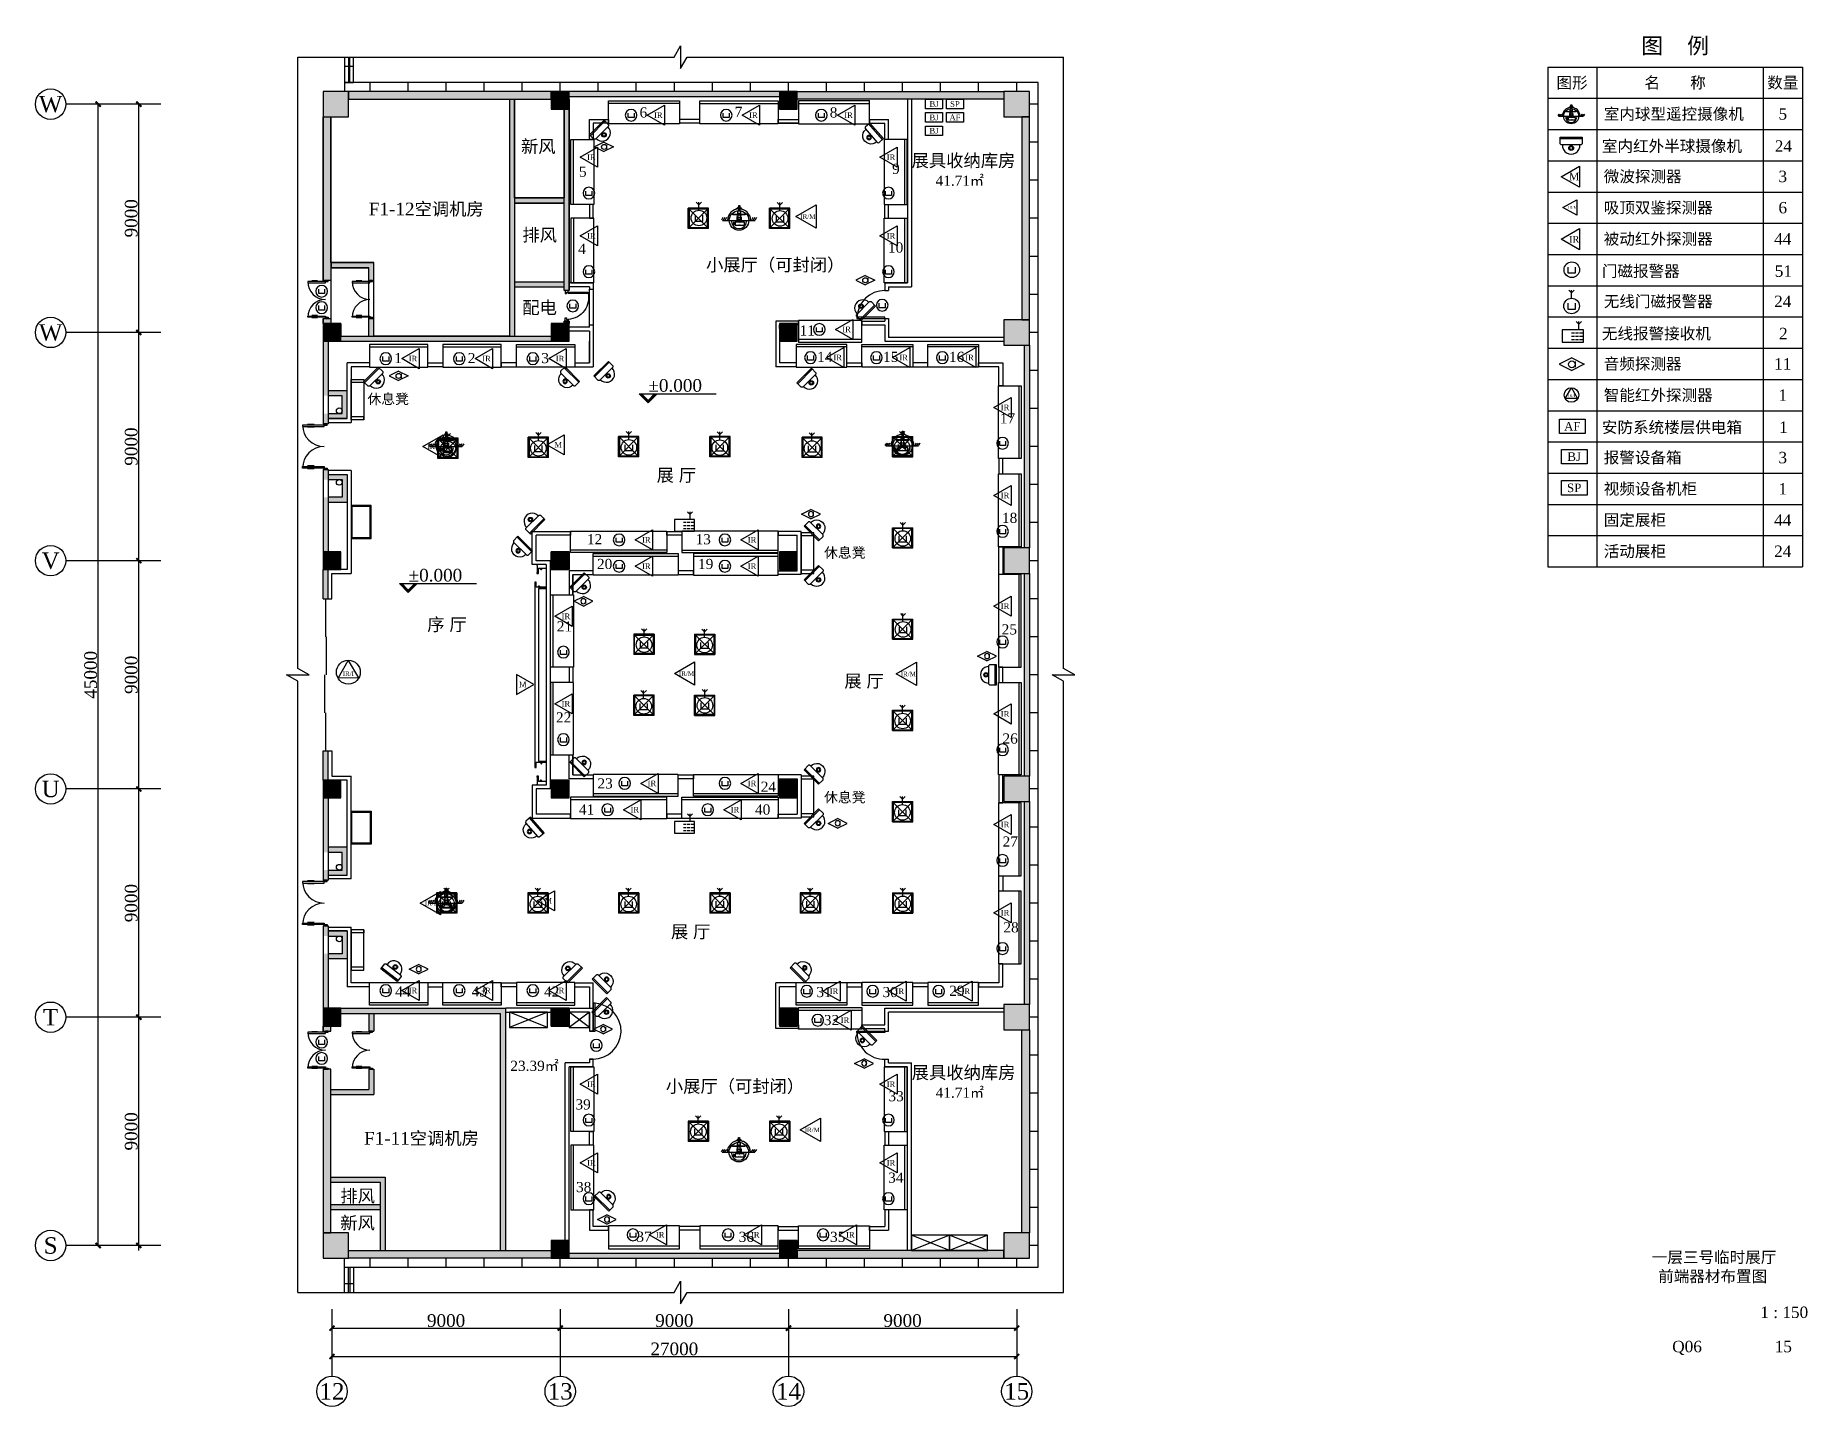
# Model space of a CAD drawing. Header units: millimetres. Extents: x 99 to 564, y 30 to 390.
import ezdxf
from ezdxf.enums import TextEntityAlignment as Align

# ---------------------------------------------------------------- set-up
doc = ezdxf.new("R2010")
doc.units = ezdxf.units.MM
doc.header["$LTSCALE"] = 0.1
for name, color, linetype in [('二期前端-图例', 7, 'Continuous'), ('二期前端-报警吸顶双鉴', 4, 'Continuous'), ('二期前端-报警微波', 181, 'Continuous'), ('二期前端-报警无线报警接收机', 96, 'Continuous'), ('二期前端-报警被动红外', 1, 'Continuous'), ('二期前端-报警门磁', 5, 'Continuous'), ('二期前端-无线门磁', 241, 'Continuous'), ('二期前端-视频智能红外探测器', 1, 'Continuous'), ('二期前端-视频球机', 30, 'Continuous'), ('二期前端-视频监听', 21, 'Continuous'), ('二期前端-视频红外半球', 3, 'Continuous'), ('二期前端-设备箱', 155, 'Continuous'), ('墙体柱芯', 252, 'Continuous'), ('展柜', 253, 'Continuous'), ('标尺', 3, 'Continuous')]:
    doc.layers.add(name, color=color, linetype=linetype)
doc.styles.get("Standard").update_dxf_attribs({"font": 'times.ttf'})

msp = doc.modelspace()

# ---------------------------------------------------------------- texts
for s, height, p in [('新风', 3.333, (226.28, 359.61)), ('展具收纳库房', 3.333, (328.96, 355.9)), ('41.71㎡', 2.667, (335.26, 350.94)), ('F1-12空调机房', 3.333, (186.27, 343.16)), ('排风', 3.333, (226.64, 336.33)), ('小展厅（可封闭）', 3.333, (274.93, 328.49)), ('配电', 3.333, (226.63, 317.25)), ('±0.000', 3.333, (259.77, 296.78)), ('展 厅', 3.333, (261.95, 273.19)), ('休息凳', 2.667, (305.94, 253.16)), ('±0.000', 3.333, (196.74, 246.9)), ('序 厅', 3.333, (201.65, 233.95)), ('展 厅', 3.333, (311.29, 219.08)), ('休息凳', 2.667, (305.94, 188.85)), ('展 厅', 3.333, (265.71, 153.2)), ('23.39㎡', 2.667, (223.47, 118.27)), ('小展厅（可封闭）', 3.333, (264.35, 112.58)), ('展具收纳库房', 3.333, (328.99, 116.18)), ('41.71㎡', 2.667, (335.28, 111.22)), ('F1-11空调机房', 3.333, (185.01, 98.89)), ('排风', 3.333, (178.8, 83.74)), ('新风', 3.333, (178.77, 76.65))]:
    msp.add_text(s, height=height).set_placement(p)
for s, p in [('一层三号临时展厅', (539.92, 69.3)), ('1 : 150', (558.37, 54.82))]:
    msp.add_text(s, height=3).set_placement(p, align=Align.MIDDLE_CENTER)
at = {"layer": '二期前端-图例'}
for s, height, p in [('图    例', 4.2, (529.68, 387.74)), ('图形', 3, (502.57, 378.03)), ('名       称', 3, (529.68, 378.03)), ('数量', 3, (557.98, 378.03)), ('5', 3, (557.98, 369.82)), ('24', 3, (558.14, 361.36)), ('3', 3, (557.98, 353.39)), ('6', 3, (557.98, 345.18)), ('44', 3, (557.98, 336.97)), ('51', 3, (558.14, 328.51)), ('24', 3, (557.98, 320.55)), ('2', 3, (558.14, 312.09)), ('11', 3, (557.98, 304.13)), ('1', 3, (557.98, 295.91)), ('AF', 2.25, (502.66, 287.7)), ('1', 3, (558.14, 287.46)), ('BJ', 2.25, (503.14, 279.74)), ('3', 3, (557.98, 279.49)), ('SP', 2.25, (503.14, 271.53)), ('1', 3, (557.98, 271.28)), ('44', 3, (557.98, 263.07)), ('24', 3, (557.98, 254.86)), ('前端器材布置图', 3, (539.55, 64.3)), ('15', 3, (558.12, 45.82))]:
    msp.add_text(s, height=height, dxfattribs=at).set_placement(p, align=Align.MIDDLE_CENTER)
for s, p in [('室内球型遥控摄像机', (510.92, 369.82)), ('室内红外半球摄像机', (510.43, 361.36)), ('微波探测器', (510.92, 353.39)), ('吸顶双鉴探测器', (510.92, 345.18)), ('被动红外探测器', (510.92, 336.97)), ('门磁报警器', (510.43, 328.51)), ('无线门磁报警器', (510.92, 320.55)), ('无线报警接收机', (510.43, 312.09)), ('音频探测器', (510.92, 304.13)), ('智能红外探测器', (510.92, 295.91)), ('安防系统楼层供电箱', (510.43, 287.46)), ('报警设备箱', (510.92, 279.49)), ('视频设备机柜', (510.92, 271.28)), ('固定展柜', (510.92, 263.07)), ('活动展柜', (510.92, 254.86)), ('Q06', (528.92, 45.82))]:
    msp.add_text(s, height=3, dxfattribs=at).set_placement(p, align=Align.MIDDLE_LEFT)
at = {"layer": '二期前端-图例', "ltscale": 20}
for s, height, p in [('M', 2, (501.79, 352.36)), ('IR', 1.8, (501.79, 335.94))]:
    msp.add_text(s, height=height, dxfattribs=at).set_placement(p)
at = {"layer": '二期前端-图例'}
for s, height, p in [('IR/M', 0.734, (501.56, 344.91)), ('IR/I', 0.735, (501.57, 295.39))]:
    msp.add_text(s, height=height, dxfattribs=at).set_placement(p)
at = {"layer": '展柜'}
for s, height, p in [('6', 2.67, (257.45, 368.87)), ('7', 2.67, (282.45, 369.01)), ('8', 2.67, (307.45, 368.87)), ('5', 2.67, (241.51, 353.3)), ('9', 2.67, (323.81, 354.04)), ('4', 2.67, (241.3, 333.03)), ('10', 2.667, (322.75, 333.36)), ('11', 2.667, (299.51, 311.55)), ('1', 2.67, (192.95, 304.31)), ('2', 2.67, (212.28, 304.31)), ('3', 2.67, (231.62, 304.31)), ('14', 2.667, (304.12, 304.62)), ('15', 2.667, (321.45, 304.62)), ('16', 2.667, (338.78, 304.62)), ('休息凳', 2.667, (185.9, 293.55)), ('17', 2.667, (352.14, 288.45)), ('18', 2.667, (352.71, 262.3)), ('12', 2.667, (243.6, 256.69)), ('13', 2.667, (272.16, 256.69)), ('20', 2.667, (246.25, 250.19)), ('19', 2.667, (272.81, 250.19)), ('21', 2.667, (235.69, 233.78)), ('25', 2.667, (352.63, 232.99)), ('22', 2.667, (235.47, 209.85)), ('26', 2.667, (352.85, 204.31)), ('23', 2.667, (246.38, 192.51)), ('24', 2.667, (289.3, 191.64)), ('41', 2.667, (241.5, 185.64)), ('40', 2.667, (287.8, 185.64)), ('27', 2.667, (352.89, 177.22)), ('28', 2.667, (353.09, 154.68)), ('44', 2.667, (193.2, 137.82)), ('43', 2.667, (213.3, 137.85)), ('42', 2.667, (232.34, 137.79)), ('31', 2.667, (303.94, 137.67)), ('30', 2.667, (321.31, 137.67)), ('29', 2.667, (338.85, 138)), ('32', 2.667, (305.89, 130.31)), ('33', 2.667, (322.88, 110.31)), ('39', 2.667, (240.6, 108.13)), ('38', 2.667, (240.75, 86.41)), ('34', 2.667, (322.8, 88.88)), ('37', 2.667, (256.61, 73.37)), ('36', 2.667, (283.51, 73.31)), ('35', 2.667, (307.51, 73.31))]:
    msp.add_text(s, height=height, dxfattribs=at).set_placement(p)
at = {"layer": '标尺'}
for s, height, p in [('W', 4.33, (102.63, 372.38)), ('W', 4.33, (102.63, 312.38)), ('V', 4.33, (102.63, 252.38)), ('U', 4.33, (102.63, 192.38)), ('T', 4.33, (102.63, 132.38)), ('S', 4.33, (102.63, 72.38)), ('9000', 3.333, (206.59, 52.65)), ('9000', 3.333, (266.59, 52.65)), ('9000', 3.333, (326.59, 52.65)), ('27000', 3.333, (266.59, 45.2)), ('12', 4.333, (176.59, 34.04)), ('13', 4.333, (236.59, 34.04)), ('14', 4.333, (296.59, 34.04)), ('15', 4.333, (356.59, 34.04))]:
    msp.add_text(s, height=height, dxfattribs=at).set_placement(p, align=Align.MIDDLE_CENTER)
for s, p in [('9000', (123.8, 342.38)), ('9000', (123.8, 282.38)), ('45000', (113.14, 222.38)), ('9000', (123.8, 222.38)), ('9000', (123.8, 162.38)), ('9000', (123.8, 102.38))]:
    msp.add_text(s, height=3.333, rotation=90, dxfattribs=at).set_placement(p, align=Align.MIDDLE_CENTER)

# ---------------------------------------------------------------- blocks, each defined once
blk = doc.blocks.new('dfdfg')
for p, q in [((-449930, -160346), (-449930, -160336)), ((-449930, -160336), (-449878, -160336)), ((-449878, -160346), (-449930, -160346)), ((-449925, -160368), (-449925, -160346)), ((-449882, -160368), (-449882, -160346)), ((-449878, -160336), (-449878, -160346))]:
    blk.add_line(p, q)
at = {"color": 8}
for p, q in [((-449930, -160368), (-449878, -160368)), ((-449929, -160345), (-449929, -160336)), ((-449929, -160336), (-449879, -160336)), ((-449879, -160345), (-449929, -160345)), ((-449925, -160368), (-449925, -160346)), ((-449904, -160394), (-449904, -160342)), ((-449883, -160368), (-449883, -160346)), ((-449879, -160336), (-449879, -160345))]:
    blk.add_line(p, q, dxfattribs=at)
for radius in [17.3, 7.22]:
    blk.add_circle((-449904, -160368), radius)
for centre in [(-449908, -160368), (-449899, -160368)]:
    blk.add_circle(centre, 0.727, dxfattribs=at)
blk.add_arc((-449904, -160368), 20.8, 180, 0, dxfattribs=at)
blk.add_arc((-449904, -160368), 21.7, 180, 0)
blk = doc.blocks.new('门磁开关')
at = {"ltscale": 100}
for p, q in [((-3.9, 2.7), (-3.9, -3.2)), ((3.8, -3.2), (3.8, 2.7)), ((-3.9, -3.2), (3.8, -3.2))]:
    blk.add_line(p, q, dxfattribs=at)
blk.add_circle((0, 0), 7.74, dxfattribs=at)
blk = doc.blocks.new('A$C4DA850C4')
at = {"ltscale": 20}
blk.add_lwpolyline([(0, 2.64), (4.56, 5.27), (4.56, 0)], close=True, dxfattribs=at)
blk.add_text('IR', height=1.5, dxfattribs=at).set_placement((2.94, 2.64), align=Align.MIDDLE_CENTER)
blk = doc.blocks.new('A$C078C5716')
at = {"ltscale": 20}
blk.add_lwpolyline([(0.1, 3.66), (5.43, 6.74), (5.43, 0.59)], close=True, dxfattribs=at)
blk.add_text('IR/M', height=1.2, dxfattribs=at).set_placement((3.3, 3.66), align=Align.MIDDLE_CENTER)
blk = doc.blocks.new('A$C12EB3AA3')
blk.add_lwpolyline([(0, 2.53), (4.5, 2.53), (4.5, 0.01), (0, 0.01)], close=True)
blk.add_text('SP', height=1.5).set_placement((2.25, 1.27), align=Align.MIDDLE_CENTER)
blk = doc.blocks.new('A$C14BA6AD5')
blk.add_lwpolyline([(0, 2.54), (4.5, 2.54), (4.5, 0.02), (0, 0.02)], close=True)
blk.add_text('AF', height=1.5).set_placement((2.25, 1.28), align=Align.MIDDLE_CENTER)
blk = doc.blocks.new('A$C51CE7868')
blk.add_lwpolyline([(0, 2.53), (4.5, 2.53), (4.5, 0.01), (0, 0.01)], close=True)
blk.add_text('BJ', height=1.5).set_placement((2.25, 1.27), align=Align.MIDDLE_CENTER)
blk = doc.blocks.new('无线报警接收机')
at = {"ltscale": 100}
for p, q in [((15.8, 23.5), (18.9, 20.5)), ((18.9, 20.5), (21.9, 23.5)), ((18.9, 14.2), (18.9, 23.5)), ((10.8, 10.9), (14.2, 10.9)), ((10.8, 7), (14.2, 7)), ((10.8, 3.1), (14.2, 3.1)), ((15.3, 10.9), (18.7, 10.9)), ((15.3, 7), (18.7, 7)), ((15.3, 3.1), (18.7, 3.1)), ((19.7, 10.9), (23.1, 10.9)), ((19.7, 7), (23.1, 7)), ((19.7, 3.1), (23.1, 3.1))]:
    blk.add_line(p, q, dxfattribs=at)
blk.add_lwpolyline([(0, 14.2), (0, 0), (24.3, 0), (24.3, 14.2)], close=True, dxfattribs=at)
blk = doc.blocks.new('A$C69C979D4')
at = {"ltscale": 20}
blk.add_lwpolyline([(0, 2.64), (4.56, 5.27), (4.56, 0)], close=True, dxfattribs=at)
blk.add_text('M', height=1.5, dxfattribs=at).set_placement((2.94, 2.64), align=Align.MIDDLE_CENTER)
blk = doc.blocks.new('半球固定摄像机')
for p, q in [((-11, 0), (11, 0)), ((-11, -6.7), (-11, 0)), ((11, 0), (11, -6.7)), ((-11, -1.4), (11, -1.4)), ((-9.9, -7.8), (-11, -6.7)), ((9.9, -7.8), (-9.9, -7.8)), ((11, -6.7), (9.9, -7.8))]:
    blk.add_line(p, q)
for radius in [2.35, 1.57]:
    blk.add_circle((0, -10.9), radius)
blk.add_arc((0, -8.1), 8.77, 177.873, 2.127)
blk = doc.blocks.new('监听头')
for p, q in [((12.8, 6.4), (0, 0)), ((0, 0), (12.8, -6.4)), ((12.8, 6.4), (25.6, 0)), ((25.6, 0), (12.8, -6.4)), ((16.3, 2.9), (16.3, -2.9))]:
    blk.add_line(p, q)
blk.add_circle((12.9, -0.1), 3.43)
blk = doc.blocks.new('室内彩色球型摄像机')
for p, q in [((-21.7, 4.7), (-23.7, 1.3)), ((-22.4, 1), (21.8, 1)), ((-19.2, 4.7), (-21.3, 1.3)), ((-16.8, 4.7), (-18.9, 1.3)), ((-2.3, 17), (-4.8, 15.5)), ((-2.9, 5.6), (-2.9, -1.2)), ((-1.7, 5.6), (-2.9, 5.6)), ((-2.4, 5.1), (-2.4, -0.8)), ((-1.7, 5.1), (-2.4, 5.1)), ((-1.5, 18.6), (-2.3, 17)), ((-1.7, 5.1), (1.9, 5.1)), ((0.2, 18.6), (-1.5, 18.6)), ((0.2, 18.6), (1.9, 18.6)), ((1.9, 18.6), (2.7, 17)), ((1.9, 5.6), (3, 5.6)), ((2.5, 5.1), (1.9, 5.1)), ((2.5, -0.8), (2.5, 5.1)), ((2.7, 17), (5.3, 15.5)), ((3, 5.6), (3, -1.2)), ((18.8, 4.7), (16.8, 1.3)), ((21.3, 4.7), (19.2, 1.3)), ((23.7, 4.7), (21.7, 1.3)), ((-7.4, -1.5), (-7.4, -3.4)), ((-6.5, -2.1), (-7.4, -1.5)), ((-7.4, -5.2), (-7.4, -3.4)), ((-6.5, -4.6), (-7.4, -5.2))]:
    blk.add_line(p, q)
for points in [[(-8.5, 8.7), (-8.5, 9.5), (8.3, 9.5), (8.3, 8.7)], [(-3.6, 8.3), (-3.6, 8.7), (3.8, 8.7), (3.8, 8.3)], [(-2.4, 1.8), (-2.4, -0.8), (2.5, -0.8), (2.5, 1.8)], [(-1.7, 10.3), (-1.7, 13.8), (1.9, 13.8), (1.9, 10.3)], [(-1.7, 8.3), (-1.7, 1.8), (1.9, 1.8), (1.9, 8.3)], [(-1.2, 9.5), (-1.2, 10.2), (1.6, 10.2), (1.6, 9.5)], [(-0.4, 13.8), (-0.4, 20.9), (0.9, 20.9), (0.9, 13.8)], [(-6.5, -2.1), (-6.5, -4.6), (-5, -4.6), (-5, -2.1)], [(-5, -1.2), (-5, -5.3), (7.4, -5.3), (7.4, -1.2)]]:
    blk.add_lwpolyline(points, close=True)
at = {"const_width": 0.357}
for points in [[(-0.1, -4.2, 1), (0.4, -4.2, 1)], [(1, -2.4, 1), (1.5, -2.4, 1)], [(2.6, -4.2, -1), (2.2, -4.2, -1)]]:
    blk.add_lwpolyline(points, format="xyb", close=True, dxfattribs=at)
blk.add_circle((0, 0.9), 13.2)
for centre, radius, start, end in [((0.1, 0.8), 15.6, 0.5284, 179.4716), ((0, 0), 10.1, 183.6272, 356.3728)]:
    blk.add_arc(centre, radius, start, end)
blk = doc.blocks.new('A$C4EBF7B4E')
at = {"ltscale": 20}
blk.add_lwpolyline([(0.5, 1.61), (3.12, 6.18), (5.77, 1.62)], close=True, dxfattribs=at)
blk.add_circle((3.14, 3.14), 3.14)
blk.add_text('IR/I', height=1.2, dxfattribs=at).set_placement((3.14, 2.74), align=Align.MIDDLE_CENTER)

# ---------------------------------------------------------------- hatches: boundary and pattern name
for points in [[(259.69, 294.52), (257.99, 296.23), (257.33, 296.23), (259.69, 293.87), (262.05, 296.23), (261.39, 296.23)], [(196.66, 244.65), (194.96, 246.35), (194.3, 246.35), (196.66, 243.99), (199.02, 246.35), (198.36, 246.35)]]:
    msp.add_hatch(color=256).paths.add_polyline_path(points)
at = {"layer": '墙体柱芯', "ltscale": 0.1}
for points in [[(180.92, 375.72), (180.92, 373.72), (234.25, 373.72), (234.25, 375.72)], [(353.23, 375.72), (353.23, 373.72), (298.89, 373.72), (298.89, 375.72)], [(359.92, 369.05), (357.92, 369.05), (357.92, 315.72), (359.92, 315.72)], [(359.92, 75.72), (357.92, 75.72), (357.92, 129.05), (359.92, 129.05)], [(180.92, 69.05), (180.92, 71.05), (234.25, 71.05), (234.25, 69.05)], [(353.25, 69.05), (353.25, 71.05), (298.92, 71.05), (298.92, 69.05)]]:
    msp.add_hatch(color=256, dxfattribs=at).paths.add_polyline_path(points)
at = {"layer": '墙体柱芯'}
h = msp.add_hatch(color=256, dxfattribs=at)
h.dxf.hatch_style = 1
h.paths.add_polyline_path([(224.59, 312.38), (223.25, 312.38), (223.25, 311.38), (224.59, 311.38)])
h.paths.add_polyline_path([(224.59, 373.72), (223.25, 373.72), (223.25, 372.38), (224.59, 372.38)])
h = msp.add_hatch(color=256, dxfattribs=at)
h.dxf.hatch_style = 1
h.paths.add_polyline_path([(294.25, 374.38), (294.25, 375.72), (238.92, 375.72), (238.92, 374.38)])
at = {"layer": '墙体柱芯', "ltscale": 0.1}
h = msp.add_hatch(color=256, dxfattribs=at)
h.paths.add_polyline_path([(174.25, 314.72), (174.25, 316.05), (176.25, 316.05), (176.25, 314.72)])
h.paths.add_polyline_path([(176.25, 326.05), (174.25, 326.05), (174.25, 369.05), (176.25, 369.05)])
at = {"layer": '墙体柱芯'}
h = msp.add_hatch(color=256, dxfattribs=at)
h.dxf.hatch_style = 1
h.paths.add_polyline_path([(224.59, 372.38), (223.25, 372.38), (223.25, 312.38), (224.59, 312.38)])
h.paths.add_polyline_path([(236.59, 347.72), (224.59, 347.72), (224.59, 346.38), (236.59, 346.38)])
h.paths.add_polyline_path([(237.59, 347.72), (236.59, 347.72), (236.59, 346.38), (237.59, 346.38)])
h.paths.add_polyline_path([(237.59, 325.72), (236.59, 325.72), (236.59, 324.38), (237.59, 324.38)])
h.paths.add_polyline_path([(236.59, 325.72), (224.59, 325.72), (224.59, 324.38), (236.59, 324.38)])
h.paths.add_polyline_path([(238.92, 371.05), (237.59, 371.05), (237.59, 323.38), (238.92, 323.38)])
h = msp.add_hatch(color=256, dxfattribs=at)
h.dxf.hatch_style = 1
h.paths.add_polyline_path([(176.59, 330.72), (176.25, 330.72), (176.25, 329.38), (176.59, 329.38)])
h = msp.add_hatch(color=256, dxfattribs=at)
h.dxf.hatch_style = 1
edge = h.paths.add_edge_path()
edge.add_line((187.59, 330.72), (176.59, 330.72))
edge.add_line((176.59, 330.72), (176.59, 329.38))
edge.add_line((176.59, 329.38), (178.52, 329.38))
edge.add_ellipse((179.22, 329.76), major_axis=(0.566, 0.566), ratio=1, start_angle=-73.4413, end_angle=163.4413, ccw=False)
edge.add_line((179.93, 329.38), (186.25, 329.38))
edge.add_line((186.25, 329.38), (186.25, 326.05))
edge.add_line((186.25, 326.05), (187.59, 326.05))
edge.add_line((187.59, 326.05), (187.59, 330.72))
edge = h.paths.add_edge_path(flags=17)
edge.add_ellipse((179.22, 329.76), major_axis=(0.566, 0.566), ratio=1, start_angle=-73.4413, end_angle=163.4413)
edge.add_line((178.52, 329.38), (179.93, 329.38))
h.paths.add_polyline_path([(187.59, 316.05), (186.25, 316.05), (186.25, 312.38), (187.59, 312.38)])
h.paths.add_polyline_path([(187.59, 312.38), (186.25, 312.38), (186.25, 311.38), (187.59, 311.38)])
h = msp.add_hatch(color=256, dxfattribs=at)
h.dxf.hatch_style = 1
h.paths.add_polyline_path([(238.92, 315.38), (237.59, 315.38), (237.59, 314.72), (238.92, 314.72)])
h = msp.add_hatch(color=256, dxfattribs=at)
h.dxf.hatch_style = 1
h.paths.add_polyline_path([(175.59, 310.05), (174.25, 310.05), (174.25, 295.72), (175.59, 295.72)])
h.paths.add_polyline_path([(175.59, 291.05), (174.25, 291.05), (174.25, 288.38), (175.59, 288.38)])
h.paths.add_polyline_path([(180.59, 297.05), (176.59, 297.05), (176.59, 295.72), (179.25, 295.72), (179.25, 291.05), (176.59, 291.05), (176.59, 289.72), (180.59, 289.72)])
h.paths.add_polyline_path([(176.59, 291.05), (175.85, 291.05), (175.85, 291.05), (175.59, 291.05), (175.59, 289.72), (176.59, 289.72)])
h.paths.add_polyline_path([(176.59, 297.05), (175.59, 297.05), (175.59, 295.72), (176.59, 295.72)])
h = msp.add_hatch(color=256, dxfattribs=at)
h.dxf.hatch_style = 1
h.paths.add_polyline_path([(178.92, 311.38), (178.92, 310.05), (234.25, 310.05), (234.25, 311.38)])
h = msp.add_hatch(color=256, dxfattribs=at)
h.dxf.hatch_style = 1
h.paths.add_polyline_path([(359.92, 309.05), (358.59, 309.05), (358.59, 255.72), (359.92, 255.72)])
h = msp.add_hatch(color=256, dxfattribs=at)
h.dxf.hatch_style = 1
h.paths.add_polyline_path([(175.59, 269.05), (174.25, 269.05), (174.25, 254.72), (175.59, 254.72)])
h.paths.add_polyline_path([(180.59, 275.05), (176.59, 275.05), (176.59, 273.72), (179.25, 273.72), (179.25, 269.05), (176.59, 269.05), (176.59, 267.72), (180.59, 267.72)])
h.paths.add_polyline_path([(175.59, 276.38), (174.25, 276.38), (174.25, 273.72), (175.59, 273.72)])
h = msp.add_hatch(color=256, dxfattribs=at)
h.dxf.hatch_style = 1
h.paths.add_polyline_path([(176.59, 275.05), (175.59, 275.05), (175.59, 273.72), (175.85, 273.72), (176.59, 273.72)])
h.paths.add_polyline_path([(176.59, 269.05), (175.59, 269.05), (175.59, 267.72), (176.59, 267.72)])
h = msp.add_hatch(color=256, dxfattribs=at)
h.dxf.hatch_style = 1
h.paths.add_polyline_path([(175.59, 250.05), (174.25, 250.05), (174.25, 242.38), (175.59, 242.38)])
h = msp.add_hatch(color=256, dxfattribs=at)
h.dxf.hatch_style = 1
h.paths.add_polyline_path([(359.92, 249.05), (358.59, 249.05), (358.59, 195.72), (359.92, 195.72)])
h = msp.add_hatch(color=256, dxfattribs=at)
h.dxf.hatch_style = 1
h.paths.add_polyline_path([(175.59, 202.38), (174.25, 202.38), (174.25, 194.72), (175.59, 194.72)])
h = msp.add_hatch(color=256, dxfattribs=at)
h.dxf.hatch_style = 1
h.paths.add_polyline_path([(180.59, 177.05), (176.59, 177.05), (176.59, 175.72), (179.25, 175.72), (179.25, 171.05), (176.59, 171.05), (176.59, 169.72), (180.59, 169.72)])
h.paths.add_polyline_path([(176.59, 171.05), (175.84, 171.05), (175.84, 171.05), (175.59, 171.05), (175.59, 169.72), (176.59, 169.72)])
h.paths.add_polyline_path([(176.59, 177.05), (175.59, 177.05), (175.59, 175.72), (176.59, 175.72)])
h.paths.add_polyline_path([(175.59, 190.05), (174.25, 190.05), (174.25, 175.72), (175.59, 175.72)])
h.paths.add_polyline_path([(175.59, 171.05), (174.25, 171.05), (174.25, 168.38), (175.59, 168.38)])
h = msp.add_hatch(color=256, dxfattribs=at)
h.dxf.hatch_style = 1
h.paths.add_polyline_path([(359.92, 189.05), (358.59, 189.05), (358.59, 135.72), (359.92, 135.72)])
h = msp.add_hatch(color=256, dxfattribs=at)
h.dxf.hatch_style = 1
h.paths.add_polyline_path([(175.59, 149.05), (174.25, 149.05), (174.25, 134.72), (175.59, 134.72)])
h.paths.add_polyline_path([(175.59, 156.38), (174.25, 156.38), (174.25, 153.72), (175.59, 153.72)])
h.paths.add_polyline_path([(176.59, 155.05), (175.59, 155.05), (175.59, 153.72), (175.85, 153.72), (176.59, 153.72)])
h.paths.add_polyline_path([(180.59, 155.05), (176.59, 155.05), (176.59, 153.72), (179.25, 153.72), (179.25, 149.05), (176.59, 149.05), (176.59, 147.72), (180.59, 147.72)])
h.paths.add_polyline_path([(176.59, 149.05), (175.59, 149.05), (175.59, 147.72), (176.59, 147.72)])
h = msp.add_hatch(color=256, dxfattribs=at)
h.dxf.hatch_style = 1
h.paths.add_polyline_path([(187.59, 132.38), (186.25, 132.38), (186.25, 128.72), (187.59, 128.72)])
h.paths.add_polyline_path([(187.59, 118.72), (186.25, 118.72), (186.25, 113.38), (176.59, 113.38), (176.59, 112.05), (187.59, 112.05)])
h.paths.add_polyline_path([(187.59, 133.38), (186.25, 133.38), (186.25, 132.38), (187.59, 132.38)])
h.paths.add_polyline_path([(176.59, 113.38), (176.25, 113.38), (176.25, 112.05), (176.59, 112.05)])
h = msp.add_hatch(color=256, dxfattribs=at)
h.dxf.hatch_style = 1
h.paths.add_polyline_path([(222.25, 132.38), (220.92, 132.38), (220.92, 72.38), (222.25, 72.38)])
h.paths.add_polyline_path([(222.25, 134.72), (178.92, 134.72), (178.92, 133.38), (220.92, 133.38), (220.92, 132.38), (222.25, 132.38)])
h.paths.add_polyline_path([(222.25, 72.38), (220.92, 72.38), (220.92, 71.05), (222.25, 71.05)])
h = msp.add_hatch(color=256, dxfattribs=at)
h.dxf.hatch_style = 1
h.paths.add_polyline_path([(174.25, 130.05), (174.25, 128.72), (176.25, 128.72), (176.25, 130.05)])
h.paths.add_polyline_path([(176.25, 118.72), (174.25, 118.72), (174.25, 75.72), (176.25, 75.72)])
h = msp.add_hatch(color=256, dxfattribs=at)
h.dxf.hatch_style = 1
h.paths.add_polyline_path([(176.59, 90.38), (176.25, 90.38), (176.25, 89.05), (176.59, 89.05)])
h.paths.add_polyline_path([(176.59, 83.05), (176.25, 83.05), (176.25, 81.72), (176.59, 81.72)])
h = msp.add_hatch(color=256, dxfattribs=at)
h.dxf.hatch_style = 1
h.paths.add_polyline_path([(190.59, 90.38), (176.59, 90.38), (176.59, 89.05), (189.25, 89.05), (189.25, 72.38), (190.59, 72.38)])
h.paths.add_polyline_path([(189.25, 83.05), (176.59, 83.05), (176.59, 81.72), (189.25, 81.72)], flags=17)
h.paths.add_polyline_path([(190.59, 72.38), (189.25, 72.38), (189.25, 71.05), (190.59, 71.05)])
h = msp.add_hatch(color=256, dxfattribs=at)
h.dxf.hatch_style = 1
h.paths.add_polyline_path([(294.25, 69.05), (294.25, 70.38), (238.92, 70.38), (238.92, 69.05)])

# ---------------------------------------------------------------- linework, layer by layer
for p, q in [((266.57, 384.72), (268.25, 387.69)), ((268.25, 387.69), (268.25, 381.74)), ((167.59, 384.72), (266.57, 384.72)), ((167.59, 224.07), (167.59, 384.72)), ((268.25, 381.74), (269.94, 384.72)), ((269.94, 384.72), (368.92, 384.72)), ((368.92, 224.07), (368.92, 384.72)), ((294.25, 375.72), (174.25, 375.72)), ((174.25, 375.72), (174.25, 369.05)), ((180.92, 375.72), (174.25, 375.72)), ((180.92, 369.05), (180.92, 375.72)), ((180.92, 375.72), (180.92, 373.72)), ((234.25, 375.72), (180.92, 375.72)), ((180.92, 373.72), (234.25, 373.72)), ((223.25, 373.72), (223.25, 311.38)), ((224.59, 373.72), (224.59, 311.38)), ((234.25, 375.72), (234.25, 371.05)), ((238.92, 375.72), (234.25, 375.72)), ((234.25, 373.72), (234.25, 375.72)), ((238.92, 371.05), (238.92, 375.72)), ((238.92, 374.38), (294.25, 374.38)), ((294.25, 375.72), (294.25, 371.05)), ((298.92, 375.72), (294.25, 375.72)), ((298.92, 371.05), (298.92, 375.72)), ((298.92, 373.72), (298.92, 375.72)), ((298.92, 375.72), (353.25, 375.72)), ((353.25, 373.72), (298.92, 373.72)), ((327.92, 373.72), (327.92, 325.38)), ((328.92, 373.72), (328.92, 324.38)), ((353.25, 375.72), (353.25, 369.05)), ((359.92, 375.72), (353.25, 375.72)), ((353.25, 375.72), (353.25, 373.72)), ((359.92, 369.05), (359.92, 375.72)), ((174.25, 369.05), (180.92, 369.05)), ((174.25, 369.05), (176.25, 369.05)), ((174.25, 326.05), (174.25, 369.05)), ((176.25, 369.05), (176.25, 326.05)), ((234.25, 371.05), (238.92, 371.05)), ((237.59, 323.38), (237.59, 371.05)), ((238.92, 323.38), (238.92, 371.05)), ((294.25, 371.05), (298.92, 371.05)), ((353.25, 369.05), (359.92, 369.05)), ((359.92, 369.05), (357.92, 369.05)), ((357.92, 369.05), (357.92, 315.72)), ((359.92, 315.72), (359.92, 369.05)), ((224.59, 347.72), (237.59, 347.72)), ((224.59, 346.38), (237.59, 346.38)), ((176.25, 330.72), (187.59, 330.72)), ((176.25, 329.38), (186.25, 329.38)), ((186.25, 326.05), (186.25, 329.38)), ((187.59, 326.05), (187.59, 330.72)), ((176.25, 326.05), (174.25, 326.05)), ((186.25, 326.05), (187.59, 326.05)), ((224.59, 325.72), (237.59, 325.72)), ((224.59, 324.38), (237.59, 324.38)), ((238.92, 323.38), (237.59, 323.38)), ((321.92, 325.38), (321.92, 323.38)), ((321.92, 325.38), (327.92, 325.38)), ((322.92, 324.38), (322.92, 323.38)), ((322.92, 324.38), (328.92, 324.38)), ((174.25, 314.72), (174.25, 316.05)), ((174.25, 316.05), (176.25, 316.05)), ((174.25, 314.72), (174.25, 310.05)), ((178.92, 314.72), (174.25, 314.72)), ((176.25, 314.72), (174.25, 314.72)), ((176.25, 316.05), (176.25, 314.72)), ((178.92, 310.05), (178.92, 314.72)), ((186.25, 311.38), (186.25, 316.05)), ((186.25, 316.05), (187.59, 316.05)), ((187.59, 311.38), (187.59, 316.05)), ((234.25, 314.72), (234.25, 310.05)), ((238.92, 314.72), (234.25, 314.72)), ((237.59, 314.72), (237.59, 315.38)), ((237.59, 315.38), (237.59, 314.72)), ((238.92, 315.38), (237.59, 315.38)), ((238.92, 314.72), (238.92, 315.38)), ((238.92, 315.38), (238.92, 314.72)), ((238.92, 310.05), (238.92, 314.72)), ((294.25, 314.72), (294.25, 310.05)), ((298.92, 314.72), (294.25, 314.72)), ((298.92, 310.05), (298.92, 314.72)), ((321.92, 316.38), (314.59, 316.38)), ((314.59, 316.38), (314.59, 316.05)), ((314.59, 316.05), (321.92, 316.05)), ((315.92, 315.38), (321.92, 315.38)), ((315.92, 314.38), (321.92, 314.38)), ((321.92, 316.05), (321.92, 316.38)), ((321.92, 316.05), (321.92, 315.38)), ((321.92, 316.05), (322.92, 316.05)), ((321.92, 314.38), (321.92, 310.05)), ((322.92, 316.05), (322.92, 311.05)), ((353.25, 315.72), (353.25, 309.05)), ((359.92, 315.72), (353.25, 315.72)), ((357.92, 315.72), (359.92, 315.72)), ((359.92, 309.05), (359.92, 315.72)), ((174.25, 310.05), (174.25, 288.38)), ((174.25, 310.05), (178.92, 310.05)), ((175.59, 310.05), (175.59, 288.38)), ((178.92, 311.38), (234.25, 311.38)), ((178.92, 310.05), (234.25, 310.05)), ((234.25, 310.05), (238.92, 310.05)), ((294.25, 310.05), (298.92, 310.05)), ((321.92, 310.05), (353.25, 310.05)), ((353.25, 311.05), (322.92, 311.05)), ((353.25, 309.05), (359.92, 309.05)), ((358.59, 309.05), (358.59, 255.72)), ((359.92, 309.05), (359.92, 255.72)), ((180.59, 297.05), (175.59, 297.05)), ((179.25, 295.72), (175.59, 295.72)), ((179.25, 291.05), (179.25, 295.72)), ((180.59, 289.72), (180.59, 297.05)), ((257.33, 296.23), (277.62, 296.23)), ((257.33, 296.23), (259.69, 293.87)), ((257.99, 296.23), (259.69, 294.52)), ((259.69, 294.52), (261.39, 296.23)), ((259.69, 293.87), (262.05, 296.23)), ((175.59, 291.05), (179.25, 291.05)), ((175.59, 289.72), (180.59, 289.72)), ((174.25, 276.38), (174.25, 254.72)), ((175.59, 276.38), (175.59, 254.72)), ((175.59, 275.05), (180.59, 275.05)), ((180.59, 275.05), (180.59, 267.72)), ((175.59, 273.72), (179.25, 273.72)), ((179.25, 273.72), (179.25, 269.05)), ((179.25, 269.05), (175.59, 269.05)), ((180.59, 267.72), (175.59, 267.72)), ((174.25, 254.72), (174.25, 250.05)), ((178.92, 254.72), (174.25, 254.72)), ((178.92, 250.05), (178.92, 254.72)), ((234.25, 250.05), (234.25, 254.72)), ((234.25, 254.72), (238.92, 254.72)), ((234.25, 254.72), (234.25, 250.05)), ((238.92, 254.72), (234.25, 254.72)), ((238.92, 254.72), (238.92, 250.05)), ((238.92, 250.05), (238.92, 254.72)), ((294.25, 254.72), (294.25, 250.05)), ((298.92, 254.72), (294.25, 254.72)), ((298.92, 250.05), (298.92, 254.72)), ((353.25, 255.72), (353.25, 249.05)), ((359.92, 255.72), (353.25, 255.72)), ((359.92, 249.05), (359.92, 255.72)), ((174.25, 242.38), (174.25, 250.05)), ((174.25, 250.05), (178.92, 250.05)), ((175.59, 242.38), (175.59, 250.05)), ((238.92, 250.05), (234.25, 250.05)), ((234.25, 250.05), (238.92, 250.05)), ((294.25, 250.05), (298.92, 250.05)), ((353.25, 249.05), (359.92, 249.05)), ((358.59, 249.05), (358.59, 195.72)), ((359.92, 249.05), (359.92, 195.72)), ((174.25, 242.38), (175.59, 242.38)), ((194.3, 246.35), (214.59, 246.35)), ((194.3, 246.35), (196.66, 243.99)), ((194.96, 246.35), (196.66, 244.65)), ((196.66, 244.65), (198.36, 246.35)), ((196.66, 243.99), (199.02, 246.35)), ((170.56, 222.38), (167.59, 224.07)), ((371.89, 222.38), (368.92, 224.07)), ((167.59, 220.7), (164.61, 222.38)), ((164.61, 222.38), (170.56, 222.38)), ((167.59, 60.05), (167.59, 220.7)), ((368.92, 220.7), (365.95, 222.38)), ((365.95, 222.38), (371.89, 222.38)), ((368.92, 60.05), (368.92, 220.7)), ((174.25, 194.72), (174.25, 202.38)), ((174.25, 202.38), (175.59, 202.38)), ((175.59, 194.72), (175.59, 202.38)), ((353.25, 195.72), (353.25, 189.05)), ((359.92, 195.72), (353.25, 195.72)), ((359.92, 189.05), (359.92, 195.72)), ((174.25, 194.72), (174.25, 190.05)), ((178.92, 194.72), (174.25, 194.72)), ((178.92, 190.05), (178.92, 194.72)), ((234.25, 194.72), (234.25, 190.05)), ((238.92, 194.72), (234.25, 194.72)), ((238.92, 190.05), (238.92, 194.72)), ((294.25, 194.72), (294.25, 190.05)), ((298.92, 194.72), (294.25, 194.72)), ((298.92, 190.05), (298.92, 194.72)), ((174.25, 190.05), (174.25, 168.38)), ((174.25, 190.05), (178.92, 190.05)), ((175.59, 190.05), (175.59, 168.38)), ((234.25, 190.05), (238.92, 190.05)), ((294.25, 190.05), (298.92, 190.05)), ((353.25, 189.05), (359.92, 189.05)), ((358.59, 189.05), (358.59, 135.72)), ((359.92, 189.05), (359.92, 135.72)), ((180.59, 177.05), (175.59, 177.05)), ((180.59, 169.72), (180.59, 177.05)), ((179.25, 175.72), (175.59, 175.72)), ((179.25, 171.05), (179.25, 175.72)), ((175.59, 171.05), (179.25, 171.05)), ((175.59, 169.72), (180.59, 169.72)), ((174.25, 156.38), (174.25, 134.72)), ((175.59, 156.38), (175.59, 134.72)), ((175.59, 155.05), (180.59, 155.05)), ((180.59, 155.05), (180.59, 147.72)), ((175.59, 153.72), (179.25, 153.72)), ((179.25, 153.72), (179.25, 149.05)), ((179.25, 149.05), (175.59, 149.05)), ((180.59, 147.72), (175.59, 147.72)), ((245.75, 136.05), (245.25, 136.05)), ((245.25, 136.05), (245.25, 128.72)), ((245.75, 128.72), (245.75, 136.05)), ((353.25, 135.72), (353.25, 129.05)), ((359.92, 135.72), (353.25, 135.72)), ((359.92, 129.05), (359.92, 135.72)), ((174.25, 134.72), (174.25, 130.05)), ((178.92, 134.72), (174.25, 134.72)), ((178.92, 134.72), (222.25, 134.72)), ((178.92, 130.05), (178.92, 134.72)), ((178.92, 133.38), (220.92, 133.38)), ((186.25, 133.38), (186.25, 128.72)), ((187.59, 133.38), (187.59, 128.72)), ((220.92, 71.05), (220.92, 133.38)), ((238.92, 134.72), (222.25, 134.72)), ((222.25, 71.05), (222.25, 134.72)), ((222.25, 133.72), (234.25, 133.72)), ((234.25, 134.72), (238.92, 134.72)), ((234.25, 130.05), (234.25, 134.72)), ((234.25, 134.72), (234.25, 130.05)), ((238.92, 134.72), (234.25, 134.72)), ((238.92, 134.72), (245.25, 134.72)), ((238.92, 134.72), (238.92, 130.05)), ((238.92, 130.05), (238.92, 134.72)), ((244.25, 133.72), (238.92, 133.72)), ((244.25, 133.72), (244.25, 128.72)), ((245.25, 134.72), (245.25, 128.72)), ((294.25, 134.72), (294.25, 130.05)), ((298.92, 134.72), (294.25, 134.72)), ((298.92, 130.05), (298.92, 134.72)), ((321.92, 130.38), (321.92, 134.72)), ((321.92, 134.72), (353.25, 134.72)), ((322.92, 128.72), (322.92, 133.72)), ((353.25, 133.72), (322.92, 133.72)), ((174.25, 130.05), (178.92, 130.05)), ((174.25, 130.05), (174.25, 128.72)), ((176.25, 130.05), (174.25, 130.05)), ((174.25, 128.72), (176.25, 128.72)), ((176.25, 128.72), (176.25, 130.05)), ((186.25, 128.72), (187.59, 128.72)), ((238.92, 130.05), (234.25, 130.05)), ((234.25, 130.05), (238.92, 130.05)), ((244.25, 128.72), (245.25, 128.72)), ((245.25, 128.72), (244.25, 128.72)), ((245.25, 128.72), (245.75, 128.72)), ((294.25, 130.05), (298.92, 130.05)), ((314.59, 128.38), (314.59, 128.72)), ((314.59, 128.72), (321.92, 128.72)), ((321.92, 128.38), (314.59, 128.38)), ((315.92, 130.38), (321.92, 130.38)), ((315.92, 129.38), (321.92, 129.38)), ((321.92, 128.72), (321.92, 129.38)), ((321.92, 128.72), (322.92, 128.72)), ((321.92, 128.72), (321.92, 128.38)), ((353.25, 129.05), (359.92, 129.05)), ((357.92, 75.72), (357.92, 129.05)), ((357.92, 129.05), (359.92, 129.05)), ((359.92, 129.05), (359.92, 75.72)), ((244.25, 121.38), (245.25, 121.38)), ((321.92, 119.38), (321.92, 121.38)), ((321.92, 121.38), (322.92, 121.38)), ((321.92, 121.38), (322.92, 121.38)), ((321.92, 121.38), (322.92, 121.38)), ((176.25, 118.72), (174.25, 118.72)), ((174.25, 118.72), (174.25, 75.72)), ((176.25, 75.72), (176.25, 118.72)), ((186.25, 118.72), (186.25, 113.38)), ((186.25, 118.72), (187.59, 118.72)), ((187.59, 118.72), (187.59, 112.05)), ((237.92, 71.05), (237.92, 120.38)), ((238.92, 71.05), (238.92, 119.38)), ((245.25, 119.38), (238.92, 119.38)), ((321.92, 119.38), (327.92, 119.38)), ((322.92, 120.38), (328.92, 120.38)), ((327.92, 71.05), (327.92, 119.38)), ((328.92, 71.05), (328.92, 120.38)), ((176.25, 113.38), (186.25, 113.38)), ((176.25, 112.05), (187.59, 112.05)), ((176.25, 90.38), (190.59, 90.38)), ((176.25, 89.05), (189.25, 89.05)), ((189.25, 89.05), (189.25, 71.05)), ((190.59, 90.38), (190.59, 71.05)), ((189.25, 83.05), (176.25, 83.05)), ((189.25, 81.72), (176.25, 81.72)), ((174.25, 75.72), (174.25, 69.05)), ((180.92, 75.72), (174.25, 75.72)), ((174.25, 75.72), (176.25, 75.72)), ((180.92, 69.05), (180.92, 75.72)), ((353.25, 75.72), (353.25, 69.05)), ((359.92, 75.72), (353.25, 75.72)), ((359.92, 75.72), (357.92, 75.72)), ((359.92, 69.05), (359.92, 75.72)), ((180.92, 69.05), (180.92, 71.05)), ((180.92, 71.05), (234.25, 71.05)), ((234.25, 73.72), (234.25, 69.05)), ((238.92, 73.72), (234.25, 73.72)), ((234.25, 71.05), (234.25, 69.05)), ((238.92, 69.05), (238.92, 73.72)), ((238.92, 70.38), (294.25, 70.38)), ((294.25, 73.72), (294.25, 69.05)), ((298.92, 73.72), (294.25, 73.72)), ((298.92, 69.05), (298.92, 73.72)), ((353.25, 71.05), (298.92, 71.05)), ((298.92, 71.05), (298.92, 69.05)), ((353.25, 69.05), (353.25, 71.05)), ((174.25, 69.05), (180.92, 69.05)), ((234.25, 69.05), (180.92, 69.05)), ((234.25, 69.05), (238.92, 69.05)), ((238.92, 69.05), (294.25, 69.05)), ((294.25, 69.05), (298.92, 69.05)), ((298.92, 69.05), (353.25, 69.05)), ((353.25, 69.05), (359.92, 69.05)), ((266.57, 60.05), (268.25, 63.02)), ((268.25, 63.02), (268.25, 57.08)), ((167.59, 60.05), (266.57, 60.05)), ((268.25, 57.08), (269.94, 60.05)), ((269.94, 60.05), (368.92, 60.05))]:
    msp.add_line(p, q)
at = {"ltscale": 0.1}
for p, q in [((179.92, 384.72), (179.92, 378.05)), ((179.92, 382.38), (182.25, 382.38)), ((180.92, 384.72), (180.92, 378.05)), ((181.25, 378.05), (181.25, 384.72)), ((182.25, 378.05), (182.25, 384.72)), ((179.92, 378.05), (182.25, 378.05)), ((362.25, 378.05), (179.92, 378.05)), ((179.92, 378.05), (179.92, 375.72)), ((179.92, 378.05), (179.92, 375.72)), ((186.59, 375.72), (186.59, 378.05)), ((196.59, 375.72), (196.59, 378.05)), ((206.59, 375.72), (206.59, 378.05)), ((216.59, 375.72), (216.59, 378.05)), ((226.59, 375.72), (226.59, 378.05)), ((236.59, 375.72), (236.59, 378.05)), ((246.59, 375.72), (246.59, 378.05)), ((256.59, 375.72), (256.59, 378.05)), ((266.59, 375.72), (266.59, 378.05)), ((276.59, 375.72), (276.59, 378.05)), ((286.59, 375.72), (286.59, 378.05)), ((296.59, 375.72), (296.59, 378.05)), ((306.59, 375.72), (306.59, 378.05)), ((316.59, 375.72), (316.59, 378.05)), ((326.59, 375.72), (326.59, 378.05)), ((336.59, 375.72), (336.59, 378.05)), ((346.59, 375.72), (346.59, 378.05)), ((356.59, 375.72), (356.59, 378.05)), ((362.25, 66.72), (362.25, 378.05)), ((362.25, 372.38), (359.92, 372.38)), ((362.25, 362.38), (359.92, 362.38)), ((362.25, 352.38), (359.92, 352.38)), ((362.25, 342.38), (359.92, 342.38)), ((362.25, 332.38), (359.92, 332.38)), ((172.75, 325.9), (171.25, 325.9)), ((172.75, 325.3), (171.25, 325.3)), ((184.42, 325.9), (182.92, 325.9)), ((184.42, 325.3), (182.92, 325.3)), ((238.65, 323.38), (237.85, 323.38)), ((237.85, 323.38), (237.85, 322.58)), ((237.85, 322.58), (238.25, 322.58)), ((238.25, 322.58), (238.25, 322.98)), ((238.25, 322.98), (238.65, 322.98)), ((238.65, 322.98), (238.65, 323.38)), ((238.65, 322.98), (243.85, 322.98)), ((238.65, 322.58), (238.65, 322.98)), ((243.85, 322.58), (238.65, 322.58)), ((243.85, 322.98), (243.85, 322.58)), ((362.25, 322.38), (359.92, 322.38)), ((172.75, 316.8), (171.25, 316.8)), ((184.42, 316.8), (182.92, 316.8)), ((172.75, 316.2), (171.25, 316.2)), ((184.42, 316.2), (182.92, 316.2)), ((237.85, 315.38), (237.85, 316.18)), ((237.85, 316.18), (238.25, 316.18)), ((238.65, 315.38), (237.85, 315.38)), ((238.25, 316.18), (238.25, 315.78)), ((238.25, 315.78), (238.65, 315.78)), ((238.65, 315.78), (238.65, 315.38)), ((362.25, 312.38), (359.92, 312.38)), ((362.25, 302.38), (359.92, 302.38)), ((362.25, 292.38), (359.92, 292.38)), ((171.92, 288.2), (170.12, 288.2)), ((171.92, 287.48), (170.12, 287.48)), ((362.25, 282.38), (359.92, 282.38)), ((171.92, 277.28), (170.12, 277.28)), ((171.92, 276.56), (170.12, 276.56)), ((362.25, 272.38), (359.92, 272.38)), ((362.25, 262.38), (359.92, 262.38)), ((362.25, 252.38), (359.92, 252.38)), ((174.92, 242.38), (174.92, 232.38)), ((362.25, 242.38), (359.92, 242.38)), ((175.09, 232.38), (175.09, 222.38)), ((362.25, 232.38), (359.92, 232.38)), ((174.75, 212.38), (174.75, 222.38)), ((362.25, 222.38), (359.92, 222.38)), ((174.92, 212.38), (174.92, 202.38)), ((362.25, 212.38), (359.92, 212.38)), ((362.25, 202.38), (359.92, 202.38)), ((362.25, 192.38), (359.92, 192.38)), ((362.25, 182.38), (359.92, 182.38)), ((362.25, 172.38), (359.92, 172.38)), ((171.92, 168.2), (170.12, 168.2)), ((171.92, 167.48), (170.12, 167.48)), ((362.25, 162.38), (359.92, 162.38)), ((171.92, 157.28), (170.12, 157.28)), ((171.92, 156.56), (170.12, 156.56)), ((362.25, 152.38), (359.92, 152.38)), ((362.25, 142.38), (359.92, 142.38)), ((362.25, 132.38), (359.92, 132.38)), ((172.75, 128.57), (171.25, 128.57)), ((172.75, 127.97), (171.25, 127.97)), ((184.42, 128.57), (182.92, 128.57)), ((184.42, 127.97), (182.92, 127.97)), ((362.25, 122.38), (359.92, 122.38)), ((172.75, 119.47), (171.25, 119.47)), ((172.75, 118.87), (171.25, 118.87)), ((184.42, 119.47), (182.92, 119.47)), ((184.42, 118.87), (182.92, 118.87)), ((362.25, 112.38), (359.92, 112.38)), ((362.25, 102.38), (359.92, 102.38)), ((362.25, 92.38), (359.92, 92.38)), ((362.25, 82.38), (359.92, 82.38)), ((362.25, 72.38), (359.92, 72.38)), ((179.92, 66.72), (179.92, 69.05)), ((179.92, 66.72), (179.92, 69.05)), ((179.92, 66.72), (179.92, 68.38)), ((179.92, 66.72), (362.25, 66.72)), ((186.59, 66.72), (186.59, 69.05)), ((196.59, 66.72), (196.59, 69.05)), ((206.59, 66.72), (206.59, 69.05)), ((216.59, 66.72), (216.59, 69.05)), ((226.59, 66.72), (226.59, 69.05)), ((236.59, 66.72), (236.59, 69.05)), ((246.59, 66.72), (246.59, 69.05)), ((256.59, 66.72), (256.59, 69.05)), ((266.59, 66.72), (266.59, 69.05)), ((276.59, 66.72), (276.59, 69.05)), ((286.59, 66.72), (286.59, 69.05)), ((296.59, 66.72), (296.59, 69.05)), ((306.59, 66.72), (306.59, 69.05)), ((316.59, 66.72), (316.59, 69.05)), ((326.59, 66.72), (326.59, 69.05)), ((336.59, 66.72), (336.59, 69.05)), ((346.59, 66.72), (346.59, 69.05)), ((356.59, 66.72), (356.59, 69.05)), ((179.92, 62.38), (182.25, 62.38))]:
    msp.add_line(p, q, dxfattribs=at)
for points in [[(174.91, 325.75), (170.21, 325.75), (170.21, 325.45), (174.91, 325.45)], [(175.59, 326.05), (174.91, 326.05), (174.91, 325.75), (175.59, 325.75)], [(186.58, 325.75), (181.88, 325.75), (181.88, 325.45), (186.58, 325.45)], [(187.26, 326.05), (186.58, 326.05), (186.58, 325.75), (187.26, 325.75)], [(174.91, 316.35), (170.21, 316.35), (170.21, 316.65), (174.91, 316.65)], [(175.59, 316.05), (174.91, 316.05), (174.91, 316.35), (175.59, 316.35)], [(186.58, 316.35), (181.88, 316.35), (181.88, 316.65), (186.58, 316.65)], [(187.26, 316.05), (186.58, 316.05), (186.58, 316.35), (187.26, 316.35)], [(174.51, 288.02), (168.87, 288.02), (168.87, 287.66), (174.51, 287.66)], [(175.33, 288.38), (174.51, 288.38), (174.51, 288.02), (175.33, 288.02)], [(174.51, 276.74), (168.87, 276.74), (168.87, 277.1), (174.51, 277.1)], [(175.33, 276.38), (174.51, 276.38), (174.51, 276.74), (175.33, 276.74)], [(174.51, 168.02), (168.87, 168.02), (168.87, 167.66), (174.51, 167.66)], [(175.33, 168.38), (174.51, 168.38), (174.51, 168.02), (175.33, 168.02)], [(174.51, 156.74), (168.87, 156.74), (168.87, 157.1), (174.51, 157.1)], [(175.33, 156.38), (174.51, 156.38), (174.51, 156.74), (175.33, 156.74)], [(174.91, 128.42), (170.21, 128.42), (170.21, 128.12), (174.91, 128.12)], [(175.59, 128.72), (174.91, 128.72), (174.91, 128.42), (175.59, 128.42)], [(186.58, 128.42), (181.88, 128.42), (181.88, 128.12), (186.58, 128.12)], [(187.26, 128.72), (186.58, 128.72), (186.58, 128.42), (187.26, 128.42)], [(174.91, 119.02), (170.21, 119.02), (170.21, 119.32), (174.91, 119.32)], [(175.59, 118.72), (174.91, 118.72), (174.91, 119.02), (175.59, 119.02)], [(186.58, 119.02), (181.88, 119.02), (181.88, 119.32), (186.58, 119.32)], [(187.26, 118.72), (186.58, 118.72), (186.58, 119.02), (187.26, 119.02)]]:
    msp.add_lwpolyline(points, close=True, dxfattribs=at)
msp.add_lwpolyline([(245.25, 119.38), (245.25, 121.38), (244.25, 121.38), (244.25, 120.38), (237.92, 120.38)])
for points in [[(179.92, 60.05), (179.92, 66.72), (182.25, 66.72), (182.25, 60.05)], [(180.92, 60.05), (180.92, 66.72), (181.25, 66.72), (181.25, 60.05)]]:
    msp.add_lwpolyline(points, dxfattribs=at)
for centre, radius, start, end in [((174.91, 325.75), 4.7, 180, 270), ((186.58, 325.75), 4.7, 180, 270), ((174.91, 316.35), 4.7, 90, 180), ((186.58, 316.35), 4.7, 90, 180), ((174.51, 288.02), 5.64, 180, 270), ((174.51, 276.74), 5.64, 90, 180), ((174.51, 168.02), 5.64, 180, 270), ((174.51, 156.74), 5.64, 90, 180), ((174.91, 128.42), 4.7, 180, 270), ((186.58, 128.42), 4.7, 180, 270), ((174.91, 119.02), 4.7, 90, 180), ((186.58, 119.02), 4.7, 90, 180)]:
    msp.add_arc(centre, radius, start, end, dxfattribs=at)
for centre, radius, start, end in [((321.93, 316.04), 7.35, 90.0429, 177.2927), ((245.25, 128.72), 7.33, 270, 86.0887), ((321.64, 128.43), 7.06, 180.4044, 272.2601)]:
    msp.add_arc(centre, radius, start, end)
at = {"ltscale": 0.1, "extrusion": (0, 0, -1)}
msp.add_ellipse((237.13, 322.36), major_axis=(-5.84, 4.22), ratio=0.872236, start_param=2.356194, end_param=3.926991, dxfattribs=at)
at = {"layer": '二期前端-图例'}
for p, q in [((496.18, 382.13), (563.18, 382.13)), ((496.18, 382.13), (496.18, 250.75)), ((509.14, 382.13), (509.14, 250.75)), ((552.79, 382.13), (552.79, 250.75)), ((563.18, 382.13), (563.18, 250.75)), ((496.18, 373.92), (563.18, 373.92)), ((496.18, 365.71), (563.18, 365.71)), ((496.18, 357.5), (563.18, 357.5)), ((496.18, 349.29), (563.18, 349.29)), ((500.18, 345.24), (503.85, 347.24)), ((503.85, 343.23), (500.18, 345.24)), ((503.85, 347.24), (503.85, 343.23)), ((496.18, 341.08), (563.18, 341.08)), ((496.18, 332.86), (563.18, 332.86)), ((496.18, 324.65), (563.18, 324.65)), ((501.75, 323.48), (502.45, 322.78)), ((502.45, 322.78), (503.15, 323.48)), ((502.45, 321.37), (502.45, 323.48)), ((496.18, 316.44), (563.18, 316.44)), ((496.18, 308.23), (563.18, 308.23)), ((496.18, 300.02), (563.18, 300.02)), ((496.18, 291.81), (563.18, 291.81)), ((496.18, 291.81), (563.18, 291.81)), ((496.18, 283.6), (563.18, 283.6)), ((496.18, 275.39), (563.18, 275.39)), ((496.18, 267.18), (563.18, 267.18)), ((496.18, 258.96), (563.18, 258.96)), ((496.18, 250.75), (563.18, 250.75))]:
    msp.add_line(p, q, dxfattribs=at)
at = {"layer": '二期前端-图例', "ltscale": 20}
for points in [[(499.71, 353.32), (504.56, 356.12), (504.56, 350.52)], [(499.71, 336.9), (504.56, 339.7), (504.56, 334.1)]]:
    msp.add_lwpolyline(points, close=True, dxfattribs=at)
at = {"layer": '二期前端-图例'}
for points in [[(500.81, 295), (502.42, 297.8), (504.04, 295)], [(499.28, 289.59), (506.03, 289.59), (506.03, 285.82), (499.28, 285.82)], [(499.77, 281.63), (506.52, 281.63), (506.52, 277.85), (499.77, 277.85)], [(499.77, 273.42), (506.52, 273.42), (506.52, 269.64), (499.77, 269.64)]]:
    msp.add_lwpolyline(points, close=True, dxfattribs=at)
msp.add_circle((502.43, 295.93), 1.92, dxfattribs=at)
at = {"layer": '二期前端-无线门磁'}
for p, q in [((272.34, 346.62), (273.04, 345.92)), ((273.04, 345.92), (273.74, 346.62)), ((273.04, 344.51), (273.04, 346.62)), ((293.66, 346.5), (294.36, 345.8)), ((294.36, 345.8), (295.06, 346.5)), ((294.36, 344.39), (294.36, 346.5)), ((206.37, 285.85), (207.08, 285.15)), ((207.08, 285.15), (207.78, 285.85)), ((207.08, 283.74), (207.08, 285.85)), ((230.14, 286.08), (230.84, 285.38)), ((230.84, 285.38), (231.55, 286.08)), ((230.84, 283.97), (230.84, 286.08)), ((253.91, 286.32), (254.61, 285.62)), ((254.61, 285.62), (255.31, 286.32)), ((254.61, 284.2), (254.61, 286.32)), ((277.83, 286.25), (278.54, 285.55)), ((278.54, 285.55), (279.24, 286.25)), ((278.54, 284.14), (278.54, 286.25)), ((302.07, 286.02), (302.77, 285.32)), ((302.77, 285.32), (303.47, 286.02)), ((302.77, 283.91), (302.77, 286.02)), ((325.75, 286.34), (326.46, 285.64)), ((326.46, 285.64), (327.16, 286.34)), ((326.46, 284.23), (326.46, 286.34)), ((325.93, 262.38), (326.64, 261.68)), ((326.64, 261.68), (327.34, 262.38)), ((326.64, 260.27), (326.64, 262.38)), ((326, 238.48), (326.7, 237.78)), ((326.7, 237.78), (327.4, 238.48)), ((326.7, 236.37), (326.7, 238.48)), ((257.92, 234.46), (258.63, 233.76)), ((258.63, 233.76), (259.33, 234.46)), ((258.63, 232.34), (258.63, 234.46)), ((273.81, 234.36), (274.51, 233.65)), ((274.51, 233.65), (275.22, 234.36)), ((274.51, 232.24), (274.51, 234.36)), ((257.82, 218.28), (258.52, 217.58)), ((258.52, 217.58), (259.23, 218.28)), ((258.52, 216.17), (258.52, 218.28)), ((273.91, 218.49), (274.62, 217.78)), ((274.62, 217.78), (275.32, 218.49)), ((274.62, 216.37), (274.62, 218.49)), ((325.89, 214.41), (326.6, 213.7)), ((326.6, 213.7), (327.3, 214.41)), ((326.6, 212.29), (326.6, 214.41)), ((325.83, 190.39), (326.53, 189.68)), ((326.53, 189.68), (327.24, 190.39)), ((326.53, 188.27), (326.53, 190.39)), ((205.99, 166.28), (206.7, 165.58)), ((206.7, 165.58), (207.4, 166.28)), ((206.7, 164.16), (206.7, 166.28)), ((229.99, 166.28), (230.7, 165.58)), ((230.7, 165.58), (231.4, 166.28)), ((230.7, 164.16), (230.7, 166.28)), ((253.86, 166.28), (254.56, 165.58)), ((254.56, 165.58), (255.26, 166.28)), ((254.56, 164.16), (254.56, 166.28)), ((277.85, 166.34), (278.55, 165.63)), ((278.55, 165.63), (279.25, 166.34)), ((278.55, 164.22), (278.55, 166.34)), ((301.62, 166.34), (302.32, 165.63)), ((302.32, 165.63), (303.02, 166.34)), ((302.32, 164.22), (302.32, 166.34)), ((325.93, 166.34), (326.63, 165.64)), ((326.63, 165.64), (327.33, 166.34)), ((326.63, 164.23), (326.63, 166.34)), ((272.19, 106.45), (272.89, 105.75)), ((272.89, 105.75), (273.59, 106.45)), ((272.89, 104.34), (272.89, 106.45)), ((293.41, 106.45), (294.11, 105.75)), ((294.11, 105.75), (294.81, 106.45)), ((294.11, 104.34), (294.11, 106.45))]:
    msp.add_line(p, q, dxfattribs=at)
at = {"layer": '墙体柱芯'}
msp.add_line((174.25, 118.72), (174.25, 74.72), dxfattribs=at)
for points in [[(180.92, 375.72), (180.92, 369.05), (174.25, 375.72), (174.25, 369.05)], [(238.92, 375.72), (238.92, 371.05), (234.25, 375.72), (234.25, 371.05)], [(298.92, 375.72), (298.92, 371.05), (294.25, 375.72), (294.25, 371.05)], [(359.92, 375.72), (359.92, 369.05), (353.25, 375.72), (353.25, 369.05)], [(178.92, 314.72), (178.92, 310.05), (174.25, 314.72), (174.25, 310.05)], [(238.92, 314.72), (238.92, 310.05), (234.25, 314.72), (234.25, 310.05)], [(298.92, 314.72), (298.92, 310.05), (294.25, 314.72), (294.25, 310.05)], [(359.92, 315.72), (359.92, 309.05), (353.25, 315.72), (353.25, 309.05)], [(178.92, 254.72), (178.92, 250.05), (174.25, 254.72), (174.25, 250.05)], [(238.92, 250.05), (238.92, 254.72), (234.25, 250.05), (234.25, 254.72)], [(238.92, 254.72), (238.92, 250.05), (234.25, 254.72), (234.25, 250.05)], [(298.92, 254.72), (298.92, 250.05), (294.25, 254.72), (294.25, 250.05)], [(359.92, 255.72), (359.92, 249.05), (353.25, 255.72), (353.25, 249.05)], [(359.92, 195.72), (359.92, 189.05), (353.25, 195.72), (353.25, 189.05)], [(178.92, 194.72), (178.92, 190.05), (174.25, 194.72), (174.25, 190.05)], [(238.92, 194.72), (238.92, 190.05), (234.25, 194.72), (234.25, 190.05)], [(298.92, 194.72), (298.92, 190.05), (294.25, 194.72), (294.25, 190.05)], [(359.92, 135.72), (359.92, 129.05), (353.25, 135.72), (353.25, 129.05)], [(178.92, 134.72), (178.92, 130.05), (174.25, 134.72), (174.25, 130.05)], [(238.92, 134.72), (238.92, 130.05), (234.25, 134.72), (234.25, 130.05)], [(298.92, 134.72), (298.92, 130.05), (294.25, 134.72), (294.25, 130.05)], [(180.92, 75.72), (180.92, 69.05), (174.25, 75.72), (174.25, 69.05)], [(359.92, 75.72), (359.92, 69.05), (353.25, 75.72), (353.25, 69.05)], [(238.92, 73.72), (238.92, 69.05), (234.25, 73.72), (234.25, 69.05)], [(298.92, 73.72), (298.92, 69.05), (294.25, 73.72), (294.25, 69.05)]]:
    msp.add_solid(points, dxfattribs=at)
at = {"layer": '展柜'}
for p, q in [((180.92, 373.72), (223.25, 373.72)), ((180.92, 369.05), (180.92, 373.72)), ((223.25, 373.72), (223.25, 311.38)), ((224.59, 373.72), (234.25, 373.72)), ((224.59, 347.72), (224.59, 373.72)), ((234.25, 373.72), (234.25, 371.05)), ((238.92, 373.72), (238.92, 323.38)), ((317.92, 368.08), (317.92, 373.38)), ((176.25, 330.72), (176.25, 369.05)), ((176.25, 369.05), (180.92, 369.05)), ((234.25, 371.05), (237.59, 371.05)), ((237.59, 371.05), (237.59, 347.72)), ((267.92, 372.58), (249.25, 372.58)), ((249.25, 368.38), (249.25, 367.38)), ((249.25, 368.38), (249.25, 367.38)), ((273.25, 368.38), (267.92, 368.38)), ((267.92, 368.38), (267.92, 367.38)), ((273.25, 372.58), (293.92, 372.58)), ((273.25, 367.38), (273.25, 368.38)), ((293.92, 368.38), (299.25, 368.38)), ((299.25, 372.58), (317.92, 372.58)), ((299.25, 368.38), (299.25, 367.38)), ((317.92, 368.38), (322.92, 368.38)), ((317.92, 368.38), (317.92, 367.38)), ((322.92, 363.05), (322.92, 368.38)), ((273.25, 367.38), (267.92, 367.38)), ((293.92, 367.38), (299.25, 367.38)), ((317.92, 367.38), (321.92, 367.38)), ((321.92, 363.05), (321.92, 367.38)), ((240.05, 346.05), (240.05, 363.05)), ((322.92, 363.05), (321.92, 363.05)), ((327.12, 363.05), (327.12, 346.05)), ((237.59, 347.72), (224.59, 347.72)), ((224.59, 346.38), (224.59, 325.72)), ((237.59, 346.38), (224.59, 346.38)), ((237.59, 325.72), (237.59, 346.38)), ((270.25, 339.72), (270.25, 345.05)), ((275.59, 345.05), (270.25, 345.05)), ((270.39, 339.85), (270.39, 344.92)), ((275.45, 344.92), (270.39, 344.92)), ((275.35, 344.82), (270.49, 339.95)), ((270.49, 344.82), (275.35, 339.95)), ((275.45, 339.85), (275.45, 344.92)), ((275.59, 339.72), (275.59, 345.05)), ((291.59, 339.72), (291.59, 345.05)), ((296.92, 345.05), (291.59, 345.05)), ((291.72, 339.85), (291.72, 344.92)), ((296.79, 344.92), (291.72, 344.92)), ((296.69, 344.82), (291.82, 339.95)), ((291.82, 344.82), (296.69, 339.95)), ((296.79, 339.85), (296.79, 344.92)), ((296.92, 339.72), (296.92, 345.05)), ((321.92, 346.05), (322.92, 346.05)), ((321.92, 342.38), (321.92, 346.05)), ((322.92, 342.38), (322.92, 346.05)), ((240.05, 342.38), (240.05, 325.38)), ((321.92, 342.38), (322.92, 342.38)), ((327.12, 342.38), (327.12, 325.38)), ((275.59, 339.72), (270.25, 339.72)), ((275.45, 339.85), (270.39, 339.85)), ((296.92, 339.72), (291.59, 339.72)), ((296.79, 339.85), (291.72, 339.85)), ((187.59, 330.72), (176.25, 330.72)), ((176.25, 329.38), (176.25, 314.72)), ((186.25, 329.38), (176.25, 329.38)), ((186.25, 311.38), (186.25, 329.38)), ((187.59, 311.38), (187.59, 330.72)), ((224.59, 325.72), (237.59, 325.72)), ((245.25, 325.38), (238.92, 325.38)), ((244.25, 324.38), (238.92, 324.38)), ((245.25, 325.38), (239.59, 325.38)), ((244.25, 324.38), (244.25, 323.72)), ((244.25, 323.72), (245.25, 323.72)), ((245.25, 325.38), (245.25, 323.72)), ((321.92, 323.38), (322.92, 323.38)), ((321.92, 323.38), (322.92, 323.38)), ((321.92, 323.38), (322.92, 323.38)), ((176.25, 314.72), (178.92, 314.72)), ((178.92, 314.72), (178.92, 311.38)), ((244.25, 313.72), (238.92, 313.72)), ((244.25, 312.72), (238.92, 312.72)), ((244.25, 313.72), (244.25, 314.38)), ((244.25, 314.38), (245.25, 314.38)), ((244.25, 312.72), (244.25, 304.38)), ((245.25, 314.38), (245.25, 303.38)), ((299.25, 315.38), (293.25, 315.38)), ((293.25, 315.38), (293.25, 303.38)), ((294.25, 313.38), (294.25, 314.38)), ((299.25, 314.38), (294.25, 314.38)), ((294.25, 314.38), (294.25, 304.38)), ((299.25, 314.38), (299.25, 315.38)), ((315.92, 315.38), (315.92, 314.38)), ((178.92, 311.38), (186.25, 311.38)), ((186.42, 308.58), (201.75, 308.58)), ((223.25, 311.38), (187.59, 311.38)), ((205.75, 308.58), (221.09, 308.58)), ((225.09, 308.58), (240.42, 308.58)), ((244.25, 304.38), (244.25, 310.05)), ((311.92, 308.58), (298.59, 308.58)), ((315.92, 310.52), (299.25, 310.52)), ((329.25, 308.58), (315.92, 308.58)), ((346.59, 308.58), (333.25, 308.58)), ((180.59, 289.72), (180.59, 304.38)), ((186.42, 304.38), (180.59, 304.38)), ((181.59, 303.38), (181.59, 288.72)), ((186.42, 303.38), (181.59, 303.38)), ((186.42, 304.38), (186.42, 303.38)), ((240.42, 304.38), (240.42, 303.38)), ((240.42, 304.38), (244.25, 304.38)), ((240.42, 303.38), (245.25, 303.38)), ((298.59, 303.38), (293.25, 303.38)), ((298.59, 304.38), (294.25, 304.38)), ((298.59, 304.38), (298.59, 303.38)), ((184.92, 299.25), (181.59, 299.25)), ((357.12, 298.38), (357.12, 279.22)), ((180.59, 289.72), (175.59, 289.72)), ((175.59, 289.72), (175.59, 288.72)), ((184.92, 290.18), (181.59, 290.18)), ((184.92, 289.38), (184.92, 290.18)), ((175.59, 288.72), (181.59, 288.72)), ((204.39, 279.25), (204.39, 284.58)), ((209.72, 284.58), (204.39, 284.58)), ((204.52, 279.38), (204.52, 284.45)), ((209.59, 284.45), (204.52, 284.45)), ((209.49, 284.35), (204.62, 279.48)), ((204.62, 284.35), (209.49, 279.48)), ((209.59, 279.38), (209.59, 284.45)), ((209.72, 279.25), (209.72, 284.58)), ((228.15, 279.48), (228.15, 284.82)), ((233.49, 284.82), (228.15, 284.82)), ((228.29, 279.62), (228.29, 284.68)), ((233.35, 284.68), (228.29, 284.68)), ((233.25, 284.58), (228.39, 279.72)), ((228.39, 284.58), (233.25, 279.72)), ((233.35, 279.62), (233.35, 284.68)), ((233.49, 279.48), (233.49, 284.82)), ((251.92, 279.72), (251.92, 285.05)), ((257.25, 285.05), (251.92, 285.05)), ((252.05, 279.85), (252.05, 284.92)), ((257.12, 284.92), (252.05, 284.92)), ((257.02, 284.82), (252.15, 279.95)), ((252.15, 284.82), (257.02, 279.95)), ((257.12, 279.85), (257.12, 284.92)), ((257.25, 279.72), (257.25, 285.05)), ((275.92, 279.72), (275.92, 285.05)), ((281.25, 285.05), (275.92, 285.05)), ((276.05, 279.85), (276.05, 284.92)), ((281.12, 284.92), (276.05, 284.92)), ((281.02, 284.82), (276.15, 279.95)), ((276.15, 284.82), (281.02, 279.95)), ((281.12, 279.85), (281.12, 284.92)), ((281.25, 279.72), (281.25, 285.05)), ((300.15, 279.48), (300.15, 284.82)), ((305.49, 284.82), (300.15, 284.82)), ((300.29, 279.62), (300.29, 284.68)), ((305.35, 284.68), (300.29, 284.68)), ((305.25, 284.58), (300.39, 279.72)), ((300.39, 284.58), (305.25, 279.72)), ((305.35, 279.62), (305.35, 284.68)), ((305.49, 279.48), (305.49, 284.82)), ((323.92, 285.05), (329.25, 285.05)), ((323.92, 279.72), (323.92, 285.05)), ((324.05, 284.92), (329.12, 284.92)), ((324.05, 279.85), (324.05, 284.92)), ((324.15, 284.82), (329.02, 279.95)), ((329.02, 284.82), (324.15, 279.95)), ((329.12, 279.85), (329.12, 284.92)), ((329.25, 279.72), (329.25, 285.05)), ((233.35, 279.62), (228.29, 279.62)), ((257.25, 279.72), (251.92, 279.72)), ((257.12, 279.85), (252.05, 279.85)), ((281.25, 279.72), (275.92, 279.72)), ((281.12, 279.85), (276.05, 279.85)), ((305.35, 279.62), (300.29, 279.62)), ((323.92, 279.72), (329.25, 279.72)), ((324.05, 279.85), (329.12, 279.85)), ((181.59, 276.05), (175.59, 276.05)), ((175.59, 275.05), (180.59, 275.05)), ((180.59, 275.05), (180.59, 250.05)), ((181.59, 276.05), (181.59, 249.05)), ((209.72, 279.25), (204.39, 279.25)), ((209.59, 279.38), (204.52, 279.38)), ((233.49, 279.48), (228.15, 279.48)), ((305.49, 279.48), (300.15, 279.48)), ((357.12, 275.22), (357.12, 256.05)), ((323.92, 261.05), (329.25, 261.05)), ((323.92, 255.72), (323.92, 261.05)), ((324.05, 260.92), (329.12, 260.92)), ((324.05, 255.85), (324.05, 260.92)), ((329.12, 255.85), (329.12, 260.92)), ((329.25, 255.72), (329.25, 261.05)), ((229.25, 260.05), (239.25, 260.05)), ((229.25, 251.38), (229.25, 260.05)), ((239.25, 259.05), (230.25, 259.05)), ((230.25, 252.38), (230.25, 259.05)), ((239.25, 260.05), (239.25, 259.05)), ((299.92, 260.05), (293.92, 260.05)), ((293.92, 260.05), (293.92, 259.05)), ((293.92, 259.05), (298.92, 259.05)), ((298.92, 249.72), (298.92, 259.05)), ((299.92, 248.72), (299.92, 260.05)), ((303.25, 258.92), (299.92, 258.92)), ((329.02, 255.95), (324.15, 260.82)), ((329.02, 260.82), (324.15, 255.95)), ((233.92, 252.38), (230.25, 252.38)), ((233.92, 252.38), (233.92, 192.38)), ((264.59, 255.18), (239.25, 255.18)), ((245.25, 253.58), (267.59, 253.58)), ((268.59, 255.18), (293.92, 255.18)), ((271.59, 253.58), (293.92, 253.58)), ((323.92, 255.72), (329.25, 255.72)), ((324.05, 255.85), (329.12, 255.85)), ((180.59, 250.05), (175.59, 250.05)), ((176.59, 249.05), (181.59, 249.05)), ((176.59, 242.38), (176.59, 249.05)), ((232.92, 251.38), (229.25, 251.38)), ((232.92, 251.38), (232.92, 193.38)), ((293.92, 249.72), (298.92, 249.72)), ((293.92, 248.72), (293.92, 249.72)), ((299.92, 248.72), (293.92, 248.72)), ((303.25, 249.85), (299.92, 249.85)), ((357.12, 248.72), (357.12, 224.38)), ((175.59, 242.38), (176.59, 242.38)), ((230.92, 245.05), (232.92, 245.05)), ((230.92, 245.05), (230.92, 199.72)), ((231.25, 245.38), (232.92, 245.38)), ((233.92, 243.38), (233.92, 201.38)), ((234.72, 224.38), (234.72, 243.38)), ((238.92, 243.38), (239.92, 243.38)), ((255.92, 233.05), (255.92, 227.72)), ((261.25, 233.05), (255.92, 233.05)), ((261.25, 233.05), (261.25, 227.72)), ((271.92, 233.05), (277.25, 233.05)), ((271.92, 233.05), (271.92, 227.72)), ((277.25, 233.05), (277.25, 227.72)), ((323.92, 237.05), (329.25, 237.05)), ((323.92, 231.72), (323.92, 237.05)), ((324.05, 236.92), (329.12, 236.92)), ((324.05, 231.85), (324.05, 236.92)), ((329.02, 231.95), (324.15, 236.82)), ((329.02, 236.82), (324.15, 231.95)), ((329.12, 231.85), (329.12, 236.92)), ((329.25, 231.72), (329.25, 237.05)), ((256.05, 232.92), (256.05, 227.85)), ((261.12, 232.92), (256.05, 232.92)), ((261.02, 227.95), (256.15, 232.82)), ((256.15, 227.95), (261.02, 232.82)), ((261.12, 232.92), (261.12, 227.85)), ((272.05, 232.92), (277.12, 232.92)), ((272.05, 232.92), (272.05, 227.85)), ((272.15, 227.95), (277.02, 232.82)), ((277.02, 227.95), (272.15, 232.82)), ((277.12, 232.92), (277.12, 227.85)), ((323.92, 231.72), (329.25, 231.72)), ((324.05, 231.85), (329.12, 231.85)), ((239.92, 224.38), (238.92, 224.38)), ((238.92, 224.38), (238.92, 220.38)), ((239.92, 224.38), (239.92, 220.38)), ((261.25, 227.72), (255.92, 227.72)), ((261.12, 227.85), (256.05, 227.85)), ((271.92, 227.72), (277.25, 227.72)), ((272.05, 227.85), (277.12, 227.85)), ((234.72, 201.38), (234.72, 220.38)), ((239.92, 220.38), (238.92, 220.38)), ((357.12, 220.38), (357.12, 196.05)), ((255.92, 211.72), (255.92, 217.05)), ((261.25, 217.05), (255.92, 217.05)), ((256.05, 211.85), (256.05, 216.92)), ((261.12, 216.92), (256.05, 216.92)), ((261.02, 216.82), (256.15, 211.95)), ((256.15, 216.82), (261.02, 211.95)), ((261.12, 211.85), (261.12, 216.92)), ((261.25, 211.72), (261.25, 217.05)), ((271.92, 217.05), (277.25, 217.05)), ((271.92, 211.72), (271.92, 217.05)), ((272.05, 216.92), (277.12, 216.92)), ((272.05, 211.85), (272.05, 216.92)), ((272.15, 216.82), (277.02, 211.95)), ((277.02, 216.82), (272.15, 211.95)), ((277.12, 211.85), (277.12, 216.92)), ((277.25, 211.72), (277.25, 217.05)), ((261.25, 211.72), (255.92, 211.72)), ((261.12, 211.85), (256.05, 211.85)), ((271.92, 211.72), (277.25, 211.72)), ((272.05, 211.85), (277.12, 211.85)), ((323.92, 213.05), (329.25, 213.05)), ((323.92, 207.72), (323.92, 213.05)), ((324.05, 212.92), (329.12, 212.92)), ((324.05, 207.85), (324.05, 212.92)), ((329.02, 207.95), (324.15, 212.82)), ((329.02, 212.82), (324.15, 207.95)), ((329.12, 207.85), (329.12, 212.92)), ((329.25, 207.72), (329.25, 213.05)), ((323.92, 207.72), (329.25, 207.72)), ((324.05, 207.85), (329.12, 207.85)), ((175.59, 202.38), (176.59, 202.38)), ((176.59, 202.38), (176.59, 195.72)), ((238.92, 201.38), (239.92, 201.38)), ((176.59, 195.72), (181.59, 195.72)), ((181.59, 168.72), (181.59, 195.72)), ((230.92, 199.72), (232.92, 199.72)), ((231.25, 199.38), (232.92, 199.38)), ((299.92, 196.05), (293.92, 196.05)), ((293.92, 196.05), (293.92, 195.05)), ((299.92, 196.05), (299.92, 184.72)), ((180.59, 194.72), (175.59, 194.72)), ((180.59, 169.72), (180.59, 194.72)), ((232.92, 193.38), (229.25, 193.38)), ((229.25, 193.38), (229.25, 184.72)), ((230.29, 193.38), (229.79, 193.38)), ((233.92, 192.38), (230.25, 192.38)), ((230.25, 192.38), (230.25, 185.72)), ((245.25, 191.18), (267.59, 191.18)), ((271.59, 191.18), (293.92, 191.18)), ((293.92, 195.05), (298.92, 195.05)), ((298.92, 195.05), (298.92, 185.72)), ((303.25, 194.92), (299.92, 194.92)), ((239.25, 189.58), (264.59, 189.58)), ((268.59, 189.58), (293.92, 189.58)), ((323.92, 189.05), (329.25, 189.05)), ((323.92, 183.72), (323.92, 189.05)), ((324.05, 188.92), (329.12, 188.92)), ((324.05, 183.85), (324.05, 188.92)), ((329.02, 183.95), (324.15, 188.82)), ((329.02, 188.82), (324.15, 183.95)), ((329.12, 183.85), (329.12, 188.92)), ((329.25, 183.72), (329.25, 189.05)), ((357.12, 188.72), (357.12, 169.55)), ((229.25, 184.72), (239.25, 184.72)), ((239.25, 185.72), (230.25, 185.72)), ((239.25, 184.72), (239.25, 185.72)), ((293.92, 185.72), (298.92, 185.72)), ((293.92, 184.72), (293.92, 185.72)), ((299.92, 184.72), (293.92, 184.72)), ((303.25, 185.85), (299.92, 185.85)), ((323.92, 183.72), (329.25, 183.72)), ((324.05, 183.85), (329.12, 183.85)), ((175.59, 169.72), (175.59, 168.72)), ((175.59, 169.72), (180.59, 169.72)), ((181.59, 168.72), (175.59, 168.72)), ((204.05, 165.05), (204.05, 159.72)), ((209.39, 165.05), (204.05, 165.05)), ((204.19, 164.92), (204.19, 159.85)), ((209.25, 164.92), (204.19, 164.92)), ((209.15, 159.95), (204.29, 164.82)), ((204.29, 159.95), (209.15, 164.82)), ((209.25, 164.92), (209.25, 159.85)), ((209.39, 165.05), (209.39, 159.72)), ((228.05, 165.05), (228.05, 159.72)), ((233.39, 165.05), (228.05, 165.05)), ((228.19, 164.92), (228.19, 159.85)), ((233.25, 164.92), (228.19, 164.92)), ((233.15, 159.95), (228.29, 164.82)), ((228.29, 159.95), (233.15, 164.82)), ((233.25, 164.92), (233.25, 159.85)), ((233.39, 165.05), (233.39, 159.72)), ((251.92, 165.05), (251.92, 159.72)), ((257.25, 165.05), (251.92, 165.05)), ((252.05, 164.92), (252.05, 159.85)), ((257.12, 164.92), (252.05, 164.92)), ((257.02, 159.95), (252.15, 164.82)), ((252.15, 159.95), (257.02, 164.82)), ((257.12, 164.92), (257.12, 159.85)), ((257.25, 165.05), (257.25, 159.72)), ((275.92, 165.05), (275.92, 159.72)), ((281.25, 165.05), (275.92, 165.05)), ((276.05, 164.92), (276.05, 159.85)), ((281.12, 164.92), (276.05, 164.92)), ((281.02, 159.95), (276.15, 164.82)), ((276.15, 159.95), (281.02, 164.82)), ((281.12, 164.92), (281.12, 159.85)), ((281.25, 165.05), (281.25, 159.72)), ((299.69, 165.05), (299.69, 159.72)), ((305.02, 165.05), (299.69, 165.05)), ((299.82, 164.92), (299.82, 159.85)), ((304.89, 164.92), (299.82, 164.92)), ((304.79, 159.95), (299.92, 164.82)), ((299.92, 159.95), (304.79, 164.82)), ((304.89, 164.92), (304.89, 159.85)), ((305.02, 165.05), (305.02, 159.72)), ((323.92, 165.05), (329.25, 165.05)), ((323.92, 165.05), (323.92, 159.72)), ((324.05, 164.92), (329.12, 164.92)), ((324.05, 164.92), (324.05, 159.85)), ((324.15, 159.95), (329.02, 164.82)), ((329.02, 159.95), (324.15, 164.82)), ((329.12, 164.92), (329.12, 159.85)), ((329.25, 165.05), (329.25, 159.72)), ((357.12, 165.55), (357.12, 146.38)), ((209.39, 159.72), (204.05, 159.72)), ((209.25, 159.85), (204.19, 159.85)), ((233.39, 159.72), (228.05, 159.72)), ((233.25, 159.85), (228.19, 159.85)), ((257.25, 159.72), (251.92, 159.72)), ((257.12, 159.85), (252.05, 159.85)), ((281.25, 159.72), (275.92, 159.72)), ((281.12, 159.85), (276.05, 159.85)), ((305.02, 159.72), (299.69, 159.72)), ((304.89, 159.85), (299.82, 159.85)), ((323.92, 159.72), (329.25, 159.72)), ((324.05, 159.85), (329.12, 159.85)), ((175.59, 156.05), (181.59, 156.05)), ((180.59, 155.05), (175.59, 155.05)), ((180.59, 155.05), (180.59, 140.38)), ((181.59, 141.38), (181.59, 156.05)), ((184.92, 154.58), (181.59, 154.58)), ((184.92, 155.38), (184.92, 154.58)), ((180.59, 148.72), (180.59, 148.05)), ((184.92, 145.52), (181.59, 145.52)), ((186.42, 140.38), (180.59, 140.38)), ((186.42, 140.38), (180.59, 140.38)), ((186.42, 141.38), (181.59, 141.38)), ((186.42, 141.38), (181.59, 141.38)), ((186.42, 140.38), (186.42, 141.38)), ((240.42, 140.38), (240.42, 141.38)), ((240.42, 141.38), (245.25, 141.38)), ((240.42, 140.38), (244.25, 140.38)), ((244.25, 140.38), (244.25, 134.72)), ((245.25, 128.72), (245.25, 141.38)), ((298.59, 141.38), (293.25, 141.38)), ((293.25, 129.38), (293.25, 141.38)), ((298.59, 140.38), (294.25, 140.38)), ((294.25, 130.38), (294.25, 140.38)), ((298.59, 140.38), (298.59, 141.38)), ((201.75, 136.18), (186.42, 136.18)), ((221.09, 136.18), (205.75, 136.18)), ((240.42, 136.18), (225.09, 136.18)), ((311.92, 136.18), (298.59, 136.18)), ((329.25, 136.18), (315.92, 136.18)), ((346.59, 136.18), (333.25, 136.18)), ((233.25, 129.72), (223.25, 133.72)), ((233.25, 133.72), (223.25, 129.72)), ((238.92, 134.72), (238.92, 130.05)), ((244.25, 129.72), (238.92, 133.72)), ((244.25, 133.72), (238.92, 129.72)), ((294.25, 131.38), (294.25, 130.38)), ((299.25, 134.25), (315.92, 134.25)), ((299.25, 129.38), (293.25, 129.38)), ((299.25, 130.38), (294.25, 130.38)), ((299.25, 130.38), (299.25, 129.38)), ((315.92, 129.38), (315.92, 130.38)), ((322.92, 120.38), (322.92, 121.38)), ((245.25, 119.38), (239.59, 119.38)), ((240.05, 102.38), (240.05, 119.38)), ((327.12, 119.38), (327.12, 102.38)), ((270.25, 105.05), (270.25, 99.72)), ((275.59, 105.05), (270.25, 105.05)), ((270.39, 104.92), (270.39, 99.85)), ((275.45, 104.92), (270.39, 104.92)), ((275.35, 99.95), (270.49, 104.82)), ((270.49, 99.95), (275.35, 104.82)), ((275.45, 104.92), (275.45, 99.85)), ((275.59, 105.05), (275.59, 99.72)), ((291.59, 105.05), (291.59, 99.72)), ((296.92, 105.05), (291.59, 105.05)), ((291.72, 104.92), (291.72, 99.85)), ((296.79, 104.92), (291.72, 104.92)), ((296.69, 99.95), (291.82, 104.82)), ((291.82, 99.95), (296.69, 104.82)), ((296.79, 104.92), (296.79, 99.85)), ((296.92, 105.05), (296.92, 99.72)), ((240.05, 81.72), (240.05, 98.72)), ((275.59, 99.72), (270.25, 99.72)), ((275.45, 99.85), (270.39, 99.85)), ((296.92, 99.72), (291.59, 99.72)), ((296.79, 99.85), (291.72, 99.85)), ((321.92, 102.38), (322.92, 102.38)), ((321.92, 102.38), (321.92, 98.72)), ((321.92, 98.72), (322.92, 98.72)), ((322.92, 102.38), (322.92, 98.72)), ((327.12, 98.72), (327.12, 81.72)), ((321.92, 81.72), (321.92, 77.38)), ((322.92, 81.72), (321.92, 81.72)), ((322.92, 81.72), (322.92, 76.38)), ((249.25, 76.38), (249.25, 77.38)), ((249.25, 76.38), (249.25, 77.38)), ((273.25, 77.38), (267.92, 77.38)), ((267.92, 76.38), (267.92, 77.38)), ((273.25, 76.38), (267.92, 76.38)), ((273.25, 77.38), (273.25, 76.38)), ((293.92, 77.38), (299.25, 77.38)), ((293.92, 77.38), (293.92, 76.38)), ((293.92, 76.38), (299.25, 76.38)), ((299.25, 76.38), (299.25, 77.38)), ((317.92, 77.38), (321.92, 77.38)), ((317.92, 76.38), (317.92, 77.38)), ((317.92, 76.69), (317.92, 71.38)), ((317.92, 76.38), (322.92, 76.38)), ((338.92, 71.05), (328.92, 75.05)), ((338.92, 75.05), (328.92, 71.05)), ((348.92, 71.05), (338.92, 75.05)), ((348.92, 75.05), (338.92, 71.05)), ((267.92, 72.18), (249.25, 72.18)), ((293.92, 72.18), (273.25, 72.18)), ((317.92, 72.18), (299.25, 72.18))]:
    msp.add_line(p, q, dxfattribs=at)
at = {"layer": '展柜', "ltscale": 0.1}
for p, q in [((174.25, 370.05), (174.25, 326.05)), ((237.59, 371.05), (237.59, 361.05)), ((238.92, 371.05), (238.92, 359.72)), ((174.25, 326.05), (175.59, 326.05)), ((174.25, 316.05), (175.59, 316.05)), ((174.25, 316.05), (174.25, 314.72)), ((174.25, 288.38), (175.59, 288.38)), ((174.25, 276.38), (175.59, 276.38)), ((174.25, 168.38), (175.59, 168.38)), ((174.25, 156.38), (175.59, 156.38)), ((174.25, 128.72), (174.25, 130.05)), ((174.25, 118.72), (175.59, 118.72))]:
    msp.add_line(p, q, dxfattribs=at)
at = {"layer": '展柜', "ltscale": 200}
for p, q in [((244.25, 314.38), (244.25, 323.72)), ((245.25, 323.72), (245.25, 314.38))]:
    msp.add_line(p, q, dxfattribs=at)
at = {"layer": '展柜'}
for points in [[(267.92, 367.25), (249.25, 367.25), (249.25, 373.25), (267.92, 373.25)], [(293.92, 367.25), (273.25, 367.25), (273.25, 373.25), (293.92, 373.25)], [(299.25, 367.25), (317.92, 367.25), (317.92, 373.25), (299.25, 373.25)], [(293.92, 368.38), (299.25, 368.38), (299.25, 367.38), (293.92, 367.38)], [(245.39, 346.05), (239.39, 346.05), (239.39, 363.05), (245.39, 363.05)], [(321.79, 346.05), (327.79, 346.05), (327.79, 363.05), (321.79, 363.05)], [(244.25, 342.38), (245.25, 342.38), (245.25, 346.05), (244.25, 346.05)], [(275.45, 339.85), (275.45, 344.92), (270.39, 344.92), (270.39, 339.85)], [(275.35, 339.95), (275.35, 344.82), (270.49, 344.82), (270.49, 339.95)], [(296.79, 339.85), (296.79, 344.92), (291.72, 344.92), (291.72, 339.85)], [(296.69, 339.95), (296.69, 344.82), (291.82, 344.82), (291.82, 339.95)], [(245.39, 342.38), (239.39, 342.38), (239.39, 325.38), (245.39, 325.38)], [(321.79, 342.38), (327.79, 342.38), (327.79, 325.38), (321.79, 325.38)], [(299.25, 309.85), (315.92, 309.85), (315.92, 315.52), (299.25, 315.52)], [(186.42, 303.25), (201.75, 303.25), (201.75, 309.25), (186.42, 309.25)], [(205.75, 303.25), (221.09, 303.25), (221.09, 309.25), (205.75, 309.25)], [(240.42, 303.25), (225.09, 303.25), (225.09, 309.25), (240.42, 309.25)], [(298.59, 303.25), (311.92, 303.25), (311.92, 309.25), (298.59, 309.25)], [(329.25, 303.25), (315.92, 303.25), (315.92, 309.25), (329.25, 309.25)], [(346.59, 303.25), (333.25, 303.25), (333.25, 309.25), (346.59, 309.25)], [(205.75, 303.38), (201.75, 303.38), (201.75, 304.38), (205.75, 304.38)], [(221.09, 303.38), (225.09, 303.38), (225.09, 304.38), (221.09, 304.38)], [(315.92, 303.38), (311.92, 303.38), (311.92, 304.38), (315.92, 304.38)], [(329.25, 303.38), (333.25, 303.38), (333.25, 304.38), (329.25, 304.38)], [(181.59, 300.05), (184.92, 300.05), (184.92, 289.38), (181.59, 289.38)], [(357.79, 279.22), (351.79, 279.22), (351.79, 298.38), (357.79, 298.38)], [(209.59, 279.38), (209.59, 284.45), (204.52, 284.45), (204.52, 279.38)], [(209.49, 279.48), (209.49, 284.35), (204.62, 284.35), (204.62, 279.48)], [(233.35, 279.62), (233.35, 284.68), (228.29, 284.68), (228.29, 279.62)], [(233.25, 279.72), (233.25, 284.58), (228.39, 284.58), (228.39, 279.72)], [(257.12, 279.85), (257.12, 284.92), (252.05, 284.92), (252.05, 279.85)], [(257.02, 279.95), (257.02, 284.82), (252.15, 284.82), (252.15, 279.95)], [(281.12, 279.85), (281.12, 284.92), (276.05, 284.92), (276.05, 279.85)], [(281.02, 279.95), (281.02, 284.82), (276.15, 284.82), (276.15, 279.95)], [(305.35, 279.62), (305.35, 284.68), (300.29, 284.68), (300.29, 279.62)], [(305.25, 279.72), (305.25, 284.58), (300.39, 284.58), (300.39, 279.72)], [(324.05, 279.85), (324.05, 284.92), (329.12, 284.92), (329.12, 279.85)], [(324.15, 279.95), (324.15, 284.82), (329.02, 284.82), (329.02, 279.95)], [(357.79, 256.05), (351.79, 256.05), (351.79, 275.22), (357.79, 275.22)], [(351.92, 275.22), (352.92, 275.22), (352.92, 279.22), (351.92, 279.22)], [(181.59, 266.88), (181.59, 258.22), (186.92, 258.22), (186.92, 266.88)], [(181.85, 266.62), (181.85, 258.48), (186.65, 258.48), (186.65, 266.62)], [(324.05, 255.85), (329.12, 255.85), (329.12, 260.92), (324.05, 260.92)], [(239.25, 254.52), (239.25, 260.18), (264.59, 260.18), (264.59, 254.52)], [(264.59, 260.05), (268.59, 260.05), (268.59, 259.05), (264.59, 259.05)], [(293.92, 254.52), (293.92, 260.18), (268.59, 260.18), (268.59, 254.52)], [(299.92, 249.05), (303.25, 249.05), (303.25, 259.72), (299.92, 259.72)], [(324.15, 255.95), (329.02, 255.95), (329.02, 260.82), (324.15, 260.82)], [(234.25, 254.72), (238.92, 254.72), (238.92, 250.05), (234.25, 250.05)], [(267.59, 248.58), (245.25, 248.58), (245.25, 254.25), (267.59, 254.25)], [(271.59, 248.58), (293.92, 248.58), (293.92, 254.25), (271.59, 254.25)], [(351.92, 256.05), (352.92, 256.05), (352.92, 248.72), (351.92, 248.72)], [(267.59, 248.72), (271.59, 248.72), (271.59, 249.72), (267.59, 249.72)], [(357.79, 248.72), (351.79, 248.72), (351.79, 224.38), (357.79, 224.38)], [(234.05, 243.38), (240.05, 243.38), (240.05, 224.38), (234.05, 224.38)], [(324.05, 231.85), (329.12, 231.85), (329.12, 236.92), (324.05, 236.92)], [(324.15, 231.95), (329.02, 231.95), (329.02, 236.82), (324.15, 236.82)], [(261.12, 232.92), (261.12, 227.85), (256.05, 227.85), (256.05, 232.92)], [(261.02, 232.82), (261.02, 227.95), (256.15, 227.95), (256.15, 232.82)], [(272.05, 232.92), (272.05, 227.85), (277.12, 227.85), (277.12, 232.92)], [(272.15, 232.82), (272.15, 227.95), (277.02, 227.95), (277.02, 232.82)], [(351.92, 220.38), (352.92, 220.38), (352.92, 224.38), (351.92, 224.38)], [(240.05, 220.38), (234.05, 220.38), (234.05, 201.38), (240.05, 201.38)], [(357.79, 196.05), (351.79, 196.05), (351.79, 220.38), (357.79, 220.38)], [(261.12, 211.85), (261.12, 216.92), (256.05, 216.92), (256.05, 211.85)], [(261.02, 211.95), (261.02, 216.82), (256.15, 216.82), (256.15, 211.95)], [(272.05, 211.85), (272.05, 216.92), (277.12, 216.92), (277.12, 211.85)], [(272.15, 211.95), (272.15, 216.82), (277.02, 216.82), (277.02, 211.95)], [(324.05, 207.85), (329.12, 207.85), (329.12, 212.92), (324.05, 212.92)], [(324.15, 207.95), (329.02, 207.95), (329.02, 212.82), (324.15, 212.82)], [(267.59, 196.18), (245.25, 196.18), (245.25, 190.52), (267.59, 190.52)], [(267.59, 196.05), (271.59, 196.05), (271.59, 195.05), (267.59, 195.05)], [(271.59, 196.18), (293.92, 196.18), (293.92, 190.52), (271.59, 190.52)], [(299.92, 185.05), (303.25, 185.05), (303.25, 195.72), (299.92, 195.72)], [(351.92, 188.72), (352.92, 188.72), (352.92, 196.05), (351.92, 196.05)], [(181.59, 177.88), (181.59, 186.55), (186.92, 186.55), (186.92, 177.88)], [(239.25, 190.25), (239.25, 184.58), (264.59, 184.58), (264.59, 190.25)], [(293.92, 190.25), (293.92, 184.58), (268.59, 184.58), (268.59, 190.25)], [(324.05, 183.85), (329.12, 183.85), (329.12, 188.92), (324.05, 188.92)], [(324.15, 183.95), (329.02, 183.95), (329.02, 188.82), (324.15, 188.82)], [(357.79, 188.72), (351.79, 188.72), (351.79, 169.55), (357.79, 169.55)], [(181.85, 178.15), (181.85, 186.28), (186.65, 186.28), (186.65, 178.15)], [(264.59, 184.72), (268.59, 184.72), (268.59, 185.72), (264.59, 185.72)], [(351.92, 169.55), (352.92, 169.55), (352.92, 165.55), (351.92, 165.55)], [(209.25, 164.92), (209.25, 159.85), (204.19, 159.85), (204.19, 164.92)], [(209.15, 164.82), (209.15, 159.95), (204.29, 159.95), (204.29, 164.82)], [(233.25, 164.92), (233.25, 159.85), (228.19, 159.85), (228.19, 164.92)], [(233.15, 164.82), (233.15, 159.95), (228.29, 159.95), (228.29, 164.82)], [(257.12, 164.92), (257.12, 159.85), (252.05, 159.85), (252.05, 164.92)], [(257.02, 164.82), (257.02, 159.95), (252.15, 159.95), (252.15, 164.82)], [(281.12, 164.92), (281.12, 159.85), (276.05, 159.85), (276.05, 164.92)], [(281.02, 164.82), (281.02, 159.95), (276.15, 159.95), (276.15, 164.82)], [(304.89, 164.92), (304.89, 159.85), (299.82, 159.85), (299.82, 164.92)], [(304.79, 164.82), (304.79, 159.95), (299.92, 159.95), (299.92, 164.82)], [(324.05, 164.92), (324.05, 159.85), (329.12, 159.85), (329.12, 164.92)], [(324.15, 164.82), (324.15, 159.95), (329.02, 159.95), (329.02, 164.82)], [(357.79, 165.55), (351.79, 165.55), (351.79, 146.38), (357.79, 146.38)], [(181.59, 144.72), (184.92, 144.72), (184.92, 155.38), (181.59, 155.38)], [(186.42, 141.52), (201.75, 141.52), (201.75, 135.52), (186.42, 135.52)], [(205.75, 141.38), (201.75, 141.38), (201.75, 140.38), (205.75, 140.38)], [(205.75, 141.52), (221.09, 141.52), (221.09, 135.52), (205.75, 135.52)], [(221.09, 141.38), (225.09, 141.38), (225.09, 140.38), (221.09, 140.38)], [(240.42, 141.52), (225.09, 141.52), (225.09, 135.52), (240.42, 135.52)], [(298.59, 141.52), (311.92, 141.52), (311.92, 135.52), (298.59, 135.52)], [(315.92, 141.38), (311.92, 141.38), (311.92, 140.38), (315.92, 140.38)], [(329.25, 141.52), (315.92, 141.52), (315.92, 135.52), (329.25, 135.52)], [(329.25, 141.38), (333.25, 141.38), (333.25, 140.38), (329.25, 140.38)], [(346.59, 141.52), (333.25, 141.52), (333.25, 135.52), (346.59, 135.52)], [(223.25, 133.72), (223.25, 129.72), (233.25, 129.72), (233.25, 133.72)], [(238.92, 133.72), (238.92, 129.72), (244.25, 129.72), (244.25, 133.72)], [(299.25, 134.92), (315.92, 134.92), (315.92, 129.25), (299.25, 129.25)], [(245.39, 102.38), (239.39, 102.38), (239.39, 119.38), (245.39, 119.38)], [(321.79, 102.38), (327.79, 102.38), (327.79, 119.38), (321.79, 119.38)], [(275.45, 104.92), (275.45, 99.85), (270.39, 99.85), (270.39, 104.92)], [(275.35, 104.82), (275.35, 99.95), (270.49, 99.95), (270.49, 104.82)], [(296.79, 104.92), (296.79, 99.85), (291.72, 99.85), (291.72, 104.92)], [(296.69, 104.82), (296.69, 99.95), (291.82, 99.95), (291.82, 104.82)], [(245.39, 98.72), (239.39, 98.72), (239.39, 81.72), (245.39, 81.72)], [(244.25, 102.38), (245.25, 102.38), (245.25, 98.72), (244.25, 98.72)], [(321.79, 98.72), (327.79, 98.72), (327.79, 81.72), (321.79, 81.72)], [(267.92, 77.52), (249.25, 77.52), (249.25, 71.52), (267.92, 71.52)], [(293.92, 77.52), (273.25, 77.52), (273.25, 71.52), (293.92, 71.52)], [(299.25, 77.52), (317.92, 77.52), (317.92, 71.52), (299.25, 71.52)], [(328.92, 75.05), (328.92, 71.05), (338.92, 71.05), (338.92, 75.05)], [(338.92, 75.05), (338.92, 71.05), (348.92, 71.05), (348.92, 75.05)]]:
    msp.add_lwpolyline(points, close=True, dxfattribs=at)
for points in [[(249.25, 367.38), (245.25, 367.38), (245.25, 363.05), (244.25, 363.05), (244.25, 368.38), (249.25, 368.38), (249.25, 367.38)], [(351.92, 303.38), (346.59, 303.38), (346.59, 304.38), (352.92, 304.38), (352.92, 298.38), (351.92, 298.38), (351.92, 303.38)], [(230.42, 251.38), (230.42, 251.12), (230.57, 251.12), (230.57, 249.32), (230.42, 249.32), (230.42, 249.05), (230.89, 249.05), (230.89, 250.38), (232.93, 250.38), (232.93, 245.38), (230.28, 245.38), (230.28, 246.72), (229.92, 246.72), (229.92, 246.72), (229.92, 198.05), (230.28, 198.05), (230.28, 199.38), (232.93, 199.38), (232.93, 194.38), (230.89, 194.38), (230.89, 195.72), (230.42, 195.72), (230.42, 195.45), (230.57, 195.45), (230.57, 193.65), (230.42, 193.65), (230.42, 193.38)], [(239.92, 248.72), (239.92, 243.38), (239.92, 248.72), (245.25, 248.72), (245.25, 249.72), (238.92, 249.72), (238.92, 243.38)], [(239.92, 196.05), (239.92, 201.38), (239.92, 196.05), (245.25, 196.05), (245.25, 195.05), (238.92, 195.05), (238.92, 201.38)], [(351.92, 141.38), (346.59, 141.38), (346.59, 140.38), (352.92, 140.38), (352.92, 146.38), (351.92, 146.38), (351.92, 141.38)], [(249.25, 77.38), (245.25, 77.38), (245.25, 81.72), (244.25, 81.72), (244.25, 76.38), (249.25, 76.38), (249.25, 77.38)]]:
    msp.add_lwpolyline(points, dxfattribs=at)
for centre in [(178.5, 291.8), (178.5, 272.97), (178.5, 171.8), (178.5, 152.97)]:
    msp.add_circle(centre, 0.75, dxfattribs=at)
at = {"layer": '标尺'}
for p, q in [((131.64, 372.38), (106.63, 372.38)), ((115.14, 72.38), (115.14, 372.38)), ((125.8, 312.38), (125.8, 372.38)), ((131.64, 312.38), (106.63, 312.38)), ((125.8, 252.38), (125.8, 312.38)), ((131.64, 252.38), (106.63, 252.38)), ((125.8, 191.05), (125.8, 253.72)), ((131.64, 192.38), (106.63, 192.38)), ((125.8, 131.05), (125.8, 193.72)), ((131.64, 132.38), (106.63, 132.38)), ((125.8, 71.05), (125.8, 133.72)), ((131.64, 72.38), (106.63, 72.38)), ((176.59, 55.66), (176.59, 38.04)), ((236.59, 55.66), (236.59, 38.04)), ((236.59, 55.66), (236.59, 38.04)), ((296.59, 55.66), (296.59, 38.04)), ((296.59, 55.66), (296.59, 38.04)), ((356.59, 55.66), (356.59, 38.04)), ((176.59, 50.65), (236.59, 50.65)), ((236.59, 50.65), (296.59, 50.65)), ((296.59, 50.65), (356.59, 50.65)), ((176.59, 43.2), (356.59, 43.2))]:
    msp.add_line(p, q, dxfattribs=at)
at = {"layer": '标尺', "const_width": 0.533}
for points in [[(115.8, 371.72), (114.47, 373.05)], [(126.47, 371.72), (125.14, 373.05)], [(126.47, 371.72), (125.14, 373.05)], [(126.47, 311.72), (125.14, 313.05)], [(126.47, 311.72), (125.14, 313.05)], [(126.47, 251.72), (125.14, 253.05)], [(125.14, 253.05), (126.47, 251.72)], [(126.47, 191.72), (125.14, 193.05)], [(125.14, 193.05), (126.47, 191.72)], [(126.47, 131.72), (125.14, 133.05)], [(125.14, 133.05), (126.47, 131.72)], [(114.47, 73.05), (115.8, 71.72)], [(126.47, 71.72), (125.14, 73.05)], [(125.14, 73.05), (126.47, 71.72)], [(177.25, 51.32), (175.92, 49.99)], [(177.25, 51.32), (175.92, 49.99)], [(235.92, 49.99), (237.25, 51.32)], [(237.25, 51.32), (235.92, 49.99)], [(295.92, 49.99), (297.25, 51.32)], [(297.25, 51.32), (295.92, 49.99)], [(355.92, 49.99), (357.25, 51.32)], [(357.25, 51.32), (355.92, 49.99)], [(177.25, 43.87), (175.92, 42.53)], [(355.92, 42.53), (357.25, 43.87)]]:
    msp.add_lwpolyline(points, dxfattribs=at)
at = {"layer": '标尺'}
for centre in [(102.63, 372.38), (102.63, 312.38), (102.63, 252.38), (102.63, 192.38), (102.63, 132.38), (102.63, 72.38), (176.59, 34.04), (236.59, 34.04), (296.59, 34.04), (356.59, 34.04)]:
    msp.add_circle(centre, 4, dxfattribs=at)

# ---------------------------------------------------------------- block references
at = {"layer": '二期前端-图例'}
for name, p, xscale, yscale, zscale in [('室内彩色球型摄像机', (502.35, 369.08), 0.1488188976377387, 0.1488188976363745, 0.1488188976377953), ('半球固定摄像机', (502.35, 363.72), 0.2645669291337072, 0.2645669291305239, 0.2645669291338583), ('门磁开关', (502.52, 328.85), 0.2645669291339345, 0.2645669291305239, 0.2645669291338583), ('门磁开关', (502.47, 319.32), 0.2645669291339345, 0.2645669291305239, 0.2645669291338583), ('无线报警接收机', (499.98, 309.79), 0.2311999999999443, 0.2312000000019907, 0.2312), ('监听头', (499.21, 304.02), 0.2572178477689704, 0.2572178477712441, 0.2572178477690288)]:
    msp.add_blockref(name, p, dxfattribs=dict(at, xscale=xscale, yscale=yscale, zscale=zscale))
at = {"layer": '二期前端-报警吸顶双鉴'}
for p in [(298.4, 339.17), (200.37, 278.72), (266.49, 219.04), (324.79, 218.96), (199.66, 158.72), (299.55, 99.11)]:
    msp.add_blockref('A$C078C5716', p, dxfattribs=at)
at = {"layer": '二期前端-报警微波'}
for p in [(233.11, 280.2), (230.5, 160.31)]:
    msp.add_blockref('A$C69C979D4', p, dxfattribs=at)
at = {"layer": '二期前端-报警微波', "xscale": -1}
msp.add_blockref('A$C69C979D4', (229.67, 217.21), dxfattribs=at)
at = {"layer": '二期前端-报警无线报警接收机', "xscale": 0.2176000000000045, "yscale": 0.2175999999977876, "zscale": 0.2176}
for p in [(266.61, 260.14), (266.61, 180.76)]:
    msp.add_blockref('无线报警接收机', p, dxfattribs=at)
at = {"layer": '二期前端-报警被动红外'}
for p in [(259.44, 366.85), (284.44, 366.85), (309.44, 366.85), (241.84, 355.78), (320.6, 355.78), (241.84, 335.12), (320.6, 335.12), (308.93, 310.54), (194.94, 302.85), (214.27, 302.85), (233.61, 302.85), (306.59, 303.12), (323.93, 303.12), (341.26, 303.12), (350.6, 290.03), (350.6, 266.87), (256.29, 255.21), (284.09, 255.21), (256.29, 248.28), (284.09, 248.28), (350.6, 237.78), (235.15, 235.12), (235.15, 212.12), (350.6, 209.45), (257.76, 191.21), (284.09, 191.21), (253.26, 184.28), (279.59, 184.28), (350.6, 180.37), (350.6, 157.2), (194.94, 136.75), (214.27, 136.75), (233.61, 136.75), (305.62, 136.57), (322.95, 136.57), (340.28, 136.57), (308.52, 128.95), (241.84, 112.12), (320.6, 112.12), (241.84, 91.45), (320.6, 91.45), (259.93, 72.54), (284.93, 72.54), (309.93, 72.54)]:
    msp.add_blockref('A$C4DA850C4', p, dxfattribs=at)
at = {"layer": '二期前端-报警门磁', "xscale": -0.1984251968505077, "yscale": 0.1984251968533499, "zscale": 0.1984251968503937}
for p in [(255.22, 369.48), (280.22, 369.48), (305.22, 369.48), (244.12, 349.01), (322.88, 349.01), (244.12, 328.34), (322.88, 328.34), (173.87, 323.21), (173.87, 318.89), (239.9, 319.36), (321.23, 319.52), (304.71, 313.18), (190.72, 305.48), (210.05, 305.48), (229.39, 305.48), (302.38, 305.75), (319.71, 305.75), (337.04, 305.75), (352.88, 283.26), (352.88, 260.09), (252.07, 257.85), (279.88, 257.85), (252.07, 250.92), (279.88, 250.92), (237.43, 228.34), (352.88, 231.01), (237.43, 205.34), (352.88, 202.68), (253.54, 193.85), (279.88, 193.85), (249.04, 186.92), (275.38, 186.92), (352.88, 173.59), (352.88, 150.43), (190.72, 139.39), (210.05, 139.39), (229.39, 139.39), (301.4, 139.2), (318.73, 139.2), (336.07, 139.2), (304.3, 131.59), (173.87, 125.88), (246.09, 124.98), (173.87, 121.55), (244.12, 105.34), (322.88, 105.34), (244.12, 84.68), (322.88, 84.68), (255.71, 75.18), (280.71, 75.18), (305.71, 75.18)]:
    msp.add_blockref('门磁开关', p, dxfattribs=at)
at = {"layer": '二期前端-无线门磁', "xscale": 0.2645669291339345, "yscale": 0.2645669291305239, "zscale": 0.2645669291338583}
for p in [(273.06, 342.46), (294.38, 342.34), (254.63, 282.16), (326.47, 282.18), (207.09, 281.69), (230.86, 281.92), (278.55, 282.09), (302.79, 281.86), (326.65, 258.22), (326.72, 234.32), (258.64, 230.3), (274.53, 230.2), (258.54, 214.12), (274.63, 214.33), (326.61, 210.25), (326.55, 186.22), (206.71, 162.12), (230.71, 162.12), (254.58, 162.12), (278.57, 162.18), (302.34, 162.18), (326.65, 162.18), (272.91, 102.29), (294.13, 102.29)]:
    msp.add_blockref('门磁开关', p, dxfattribs=at)
at = {"layer": '二期前端-视频智能红外探测器'}
msp.add_blockref('A$C4EBF7B4E', (177.75, 219.93), dxfattribs=at)
at = {"layer": '二期前端-视频球机', "xscale": 0.1943757030370534, "yscale": 0.1943757030356323, "zscale": 0.1943757030371204}
for p in [(283.59, 341.64), (206.61, 282.2), (326.54, 282.37), (206.61, 162.2), (283.54, 96.74)]:
    msp.add_blockref('室内彩色球型摄像机', p, dxfattribs=at)
at = {"layer": '二期前端-视频监听', "xscale": 0.1943757030370534, "yscale": 0.1943757030356323, "zscale": 0.1943757030371204}
for p in [(245.6, 361.16), (314.29, 326.12), (191.61, 300.96)]:
    msp.add_blockref('监听头', p, dxfattribs=at)
at = {"layer": '二期前端-视频监听', "xscale": -0.1943757030370534, "yscale": 0.1943757030356323, "zscale": 0.1943757030371204, "rotation": 180}
for p in [(300, 264.62), (240.19, 241.71), (346.29, 227.28), (307.03, 183.33), (196.88, 145.01), (245.37, 129.24), (313.98, 120.24), (246.36, 79.2)]:
    msp.add_blockref('监听头', p, dxfattribs=at)
at = {"layer": '二期前端-视频红外半球', "zscale": 0.2468262895709466}
for p, xscale, yscale, rotation in [((246.19, 366.23), 0.2468262895686856, 0.2468262895766884, 44.99999999998601), ((319.8, 365.37), -0.2468262895686645, 0.2468262895766422, 310.9189420336106), ((317.56, 317.39), 0.2468262895687058, 0.2468262895766884, 224.9999999999813), ((186.83, 301.32), 0.2468262895686856, 0.2468262895766884, 44.99999999998601), ((239.77, 301.43), -0.2468262895686655, 0.2468262895766884, 315.0000000000093), ((247.32, 302.85), 0.2468262895686856, 0.2468262895766884, 44.99999999998601), ((300.7, 301.04), 0.2468262895686655, 0.2468262895766884, 44.99999999999067), ((230.66, 261.29), 0.2468262895687058, 0.2468262895766884, 224.9999999999813), ((302.6, 259.52), -0.2468262895686856, 0.2468262895766884, 135.000000000014), ((227.41, 256.89), -0.2468262895686655, 0.2468262895766884, 315.0000000000093), ((241, 247.3), 0.2468262895686856, 0.2468262895766884, 44.99999999998601), ((302.6, 249.24), 0.2468262895686856, 0.2468262895766884, 44.99999999998601), ((351.22, 222.38), 0.246826289568709, 0.2468262895766884, 270), ((241, 197.46), -0.2468262895686856, 0.2468262895766884, 135.000000000014), ((302.6, 195.52), -0.2468262895686856, 0.2468262895766884, 135.000000000014), ((302.6, 185.24), 0.2468262895686856, 0.2468262895766884, 44.99999999998601), ((230.55, 182.93), -0.2468262895686645, 0.2468262895766316, 310.9189420336106), ((191.6, 143.44), 0.2468262895686945, 0.2468262895766866, 142.4497778015185), ((240.49, 143.33), 0.2468262895687058, 0.2468262895766884, 224.9999999999813), ((246.9, 140.44), -0.2468262895686857, 0.2468262895766884, 135.000000000014), ((298.96, 143.46), -0.2468262895686655, 0.2468262895766884, 135.0000000000094), ((246.84, 135.62), 0.2468262895686856, 0.2468262895766884, 44.99999999998601), ((317.91, 128.18), -0.2468262895687058, 0.2468262895766884, 315.0000000000186), ((247.45, 83.31), -0.2468262895686856, 0.2468262895766884, 135.000000000014)]:
    msp.add_blockref('半球固定摄像机', p, dxfattribs=dict(at, xscale=xscale, yscale=yscale, rotation=rotation))
at = {"layer": '二期前端-设备箱'}
for name, p in [('A$C51CE7868', (332.61, 371.15)), ('A$C12EB3AA3', (338.11, 371.16)), ('A$C51CE7868', (332.61, 367.63)), ('A$C14BA6AD5', (338.11, 367.63)), ('A$C51CE7868', (332.61, 364.1))]:
    msp.add_blockref(name, p, dxfattribs=at)
at = {"layer": '展柜', "xscale": 0.0066666666680248, "yscale": 0.0066666666666606, "zscale": 0.0066666666666667}
for p in [(3230.94, 1319.29), (3230.99, 1268.29)]:
    msp.add_blockref('dfdfg', p, dxfattribs=at)
at = {"layer": '展柜', "xscale": -0.0066666666680248, "yscale": 0.0066666666666606, "zscale": 0.0066666666666667, "rotation": 180}
for p in [(3230.37, -823.52), (3230.84, -874.52)]:
    msp.add_blockref('dfdfg', p, dxfattribs=at)

msp.set_redraw_order([(e.dxf.handle, doc.entitydb.next_handle()) for e in msp.query("TEXT MTEXT ATTDEF DIMENSION ARC_DIMENSION")])  # texts and dimensions are drawn at this point

doc.saveas('drawing.dxf')
